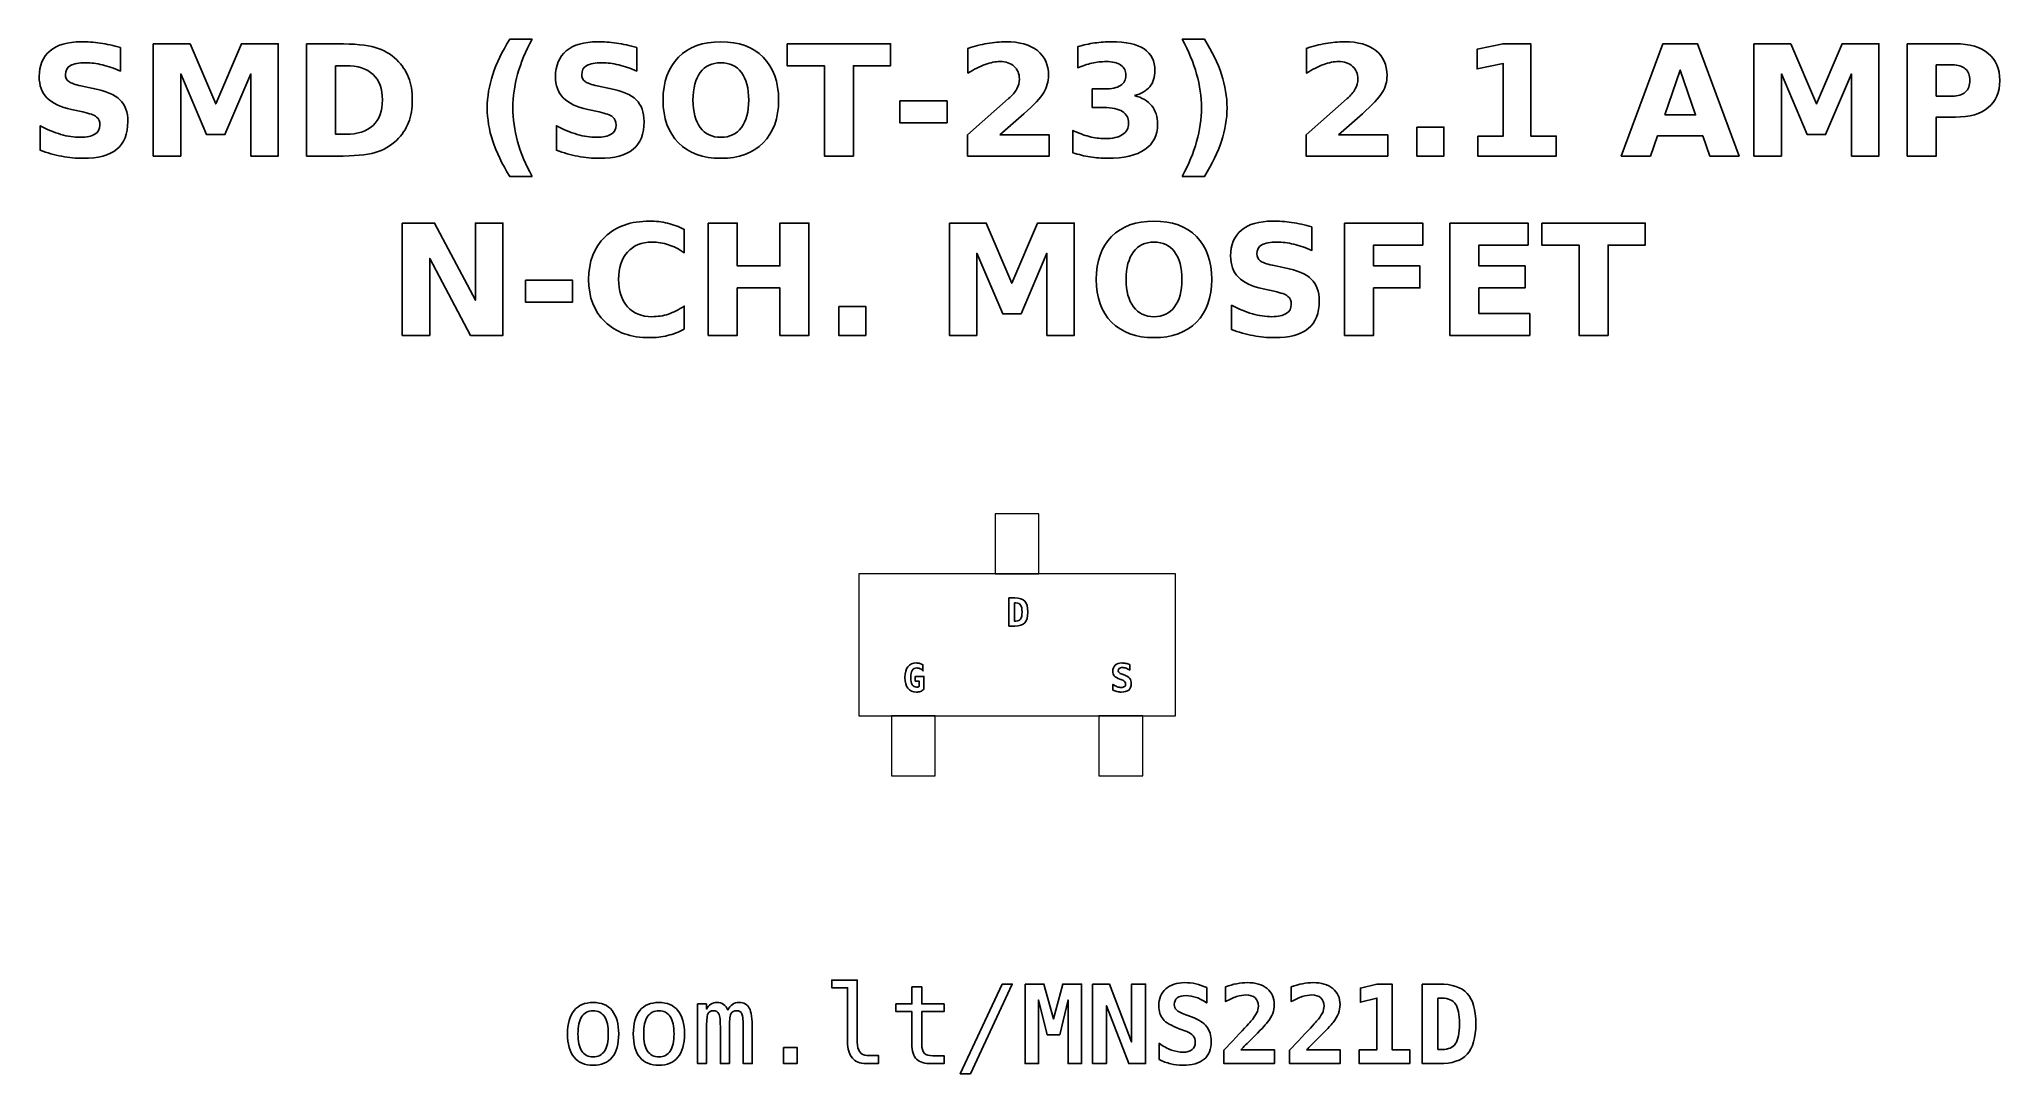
# Model space of a CAD drawing. Header units: centimetres. Extents: x -11.4 to -9.6, y -15.24 to -14.3.
import ezdxf

# ---------------------------------------------------------------- set-up
doc = ezdxf.new("R2010")
doc.units = ezdxf.units.CM
doc.header["$MEASUREMENT"] = 0
doc.layers.add('Layer 1', color=7, linetype='Continuous')

msp = doc.modelspace()

# ---------------------------------------------------------------- linework, layer by layer
at = {"layer": 'Layer 1', "color": 7, "lineweight": 9}
for points in [[(-10.52, -14.785), (-10.48, -14.785), (-10.48, -14.73), (-10.52, -14.73), (-10.52, -14.785)], [(-10.645, -14.915), (-10.355, -14.915), (-10.355, -14.785), (-10.645, -14.785), (-10.645, -14.915)], [(-10.615, -14.97), (-10.575, -14.97), (-10.575, -14.915), (-10.615, -14.915), (-10.615, -14.97)], [(-10.425, -14.97), (-10.385, -14.97), (-10.385, -14.915), (-10.425, -14.915), (-10.425, -14.97)]]:
    msp.add_lwpolyline(points, close=True, dxfattribs=at)
at = {"layer": 'Layer 1', "color": 250}
for points, knots in [([(-11.32113, -14.30285), (-11.32113, -14.30285), (-11.32113, -14.3246), (-11.32113, -14.3246), (-11.32113, -14.3246), (-11.32678, -14.32208), (-11.3323, -14.32018), (-11.33766, -14.31889), (-11.33766, -14.31889), (-11.34305, -14.31759), (-11.34813, -14.31696), (-11.3529, -14.31696), (-11.3529, -14.31696), (-11.35923, -14.31696), (-11.36393, -14.31783), (-11.36697, -14.31957), (-11.36697, -14.31957), (-11.37, -14.32133), (-11.37151, -14.32404), (-11.37151, -14.32771), (-11.37151, -14.32771), (-11.37151, -14.33046), (-11.3705, -14.33262), (-11.36845, -14.33415), (-11.36845, -14.33415), (-11.3664, -14.33568), (-11.36269, -14.33702), (-11.3573, -14.33812), (-11.3573, -14.33812), (-11.3573, -14.33812), (-11.34601, -14.34038), (-11.34601, -14.34038), (-11.34601, -14.34038), (-11.33456, -14.34269), (-11.32645, -14.34617), (-11.32163, -14.35087), (-11.32163, -14.35087), (-11.3168, -14.35555), (-11.31438, -14.36221), (-11.31438, -14.37084), (-11.31438, -14.37084), (-11.31438, -14.3822), (-11.31774, -14.39064), (-11.32447, -14.39617), (-11.32447, -14.39617), (-11.3312, -14.40169), (-11.34147, -14.40447), (-11.3553, -14.40447), (-11.3553, -14.40447), (-11.36184, -14.40447), (-11.36838, -14.40386), (-11.37494, -14.40261), (-11.37494, -14.40261), (-11.3815, -14.40136), (-11.38809, -14.39953), (-11.39465, -14.39711), (-11.39465, -14.39711), (-11.39465, -14.39711), (-11.39465, -14.37472), (-11.39465, -14.37472), (-11.39465, -14.37472), (-11.38809, -14.3782), (-11.38174, -14.38083), (-11.3756, -14.3826), (-11.3756, -14.3826), (-11.36946, -14.38436), (-11.36356, -14.38525), (-11.35787, -14.38525), (-11.35787, -14.38525), (-11.35208, -14.38525), (-11.34764, -14.38429), (-11.34456, -14.38236), (-11.34456, -14.38236), (-11.34147, -14.38043), (-11.33995, -14.37768), (-11.33995, -14.37408), (-11.33995, -14.37408), (-11.33995, -14.37088), (-11.34098, -14.36839), (-11.34307, -14.36665), (-11.34307, -14.36665), (-11.34517, -14.36491), (-11.34933, -14.36334), (-11.35559, -14.36197), (-11.35559, -14.36197), (-11.35559, -14.36197), (-11.36586, -14.35969), (-11.36586, -14.35969), (-11.36586, -14.35969), (-11.37614, -14.35748), (-11.38367, -14.35398), (-11.38842, -14.34915), (-11.38842, -14.34915), (-11.39317, -14.34433), (-11.39554, -14.33782), (-11.39554, -14.32966), (-11.39554, -14.32966), (-11.39554, -14.3194), (-11.39223, -14.31152), (-11.38562, -14.30602), (-11.38562, -14.30602), (-11.37901, -14.30049), (-11.36951, -14.29774), (-11.35709, -14.29774), (-11.35709, -14.29774), (-11.35145, -14.29774), (-11.34564, -14.29817), (-11.33966, -14.29901), (-11.33966, -14.29901), (-11.33369, -14.29986), (-11.32751, -14.30113), (-11.32113, -14.30285)], [0, 0, 0, 0, 0.0357143, 0.0357143, 0.0357143, 0.0357143, 0.0714286, 0.0714286, 0.0714286, 0.0714286, 0.1071429, 0.1071429, 0.1071429, 0.1071429, 0.1428571, 0.1428571, 0.1428571, 0.1428571, 0.1785714, 0.1785714, 0.1785714, 0.1785714, 0.2142857, 0.2142857, 0.2142857, 0.2142857, 0.25, 0.25, 0.25, 0.25, 0.2857143, 0.2857143, 0.2857143, 0.2857143, 0.3214286, 0.3214286, 0.3214286, 0.3214286, 0.3571429, 0.3571429, 0.3571429, 0.3571429, 0.3928571, 0.3928571, 0.3928571, 0.3928571, 0.4285714, 0.4285714, 0.4285714, 0.4285714, 0.4642857, 0.4642857, 0.4642857, 0.4642857, 0.5, 0.5, 0.5, 0.5, 0.5357143, 0.5357143, 0.5357143, 0.5357143, 0.5714286, 0.5714286, 0.5714286, 0.5714286, 0.6071429, 0.6071429, 0.6071429, 0.6071429, 0.6428571, 0.6428571, 0.6428571, 0.6428571, 0.6785714, 0.6785714, 0.6785714, 0.6785714, 0.7142857, 0.7142857, 0.7142857, 0.7142857, 0.75, 0.75, 0.75, 0.75, 0.7857143, 0.7857143, 0.7857143, 0.7857143, 0.8214286, 0.8214286, 0.8214286, 0.8214286, 0.8571429, 0.8571429, 0.8571429, 0.8571429, 0.8928571, 0.8928571, 0.8928571, 0.8928571, 0.9285714, 0.9285714, 0.9285714, 0.9285714, 0.9642857, 0.9642857, 0.9642857, 0.9642857, 1, 1, 1, 1]), ([(-11.2911, -14.2996), (-11.2911, -14.2996), (-11.25735, -14.2996), (-11.25735, -14.2996), (-11.25735, -14.2996), (-11.25735, -14.2996), (-11.2339, -14.35466), (-11.2339, -14.35466), (-11.2339, -14.35466), (-11.2339, -14.35466), (-11.21034, -14.2996), (-11.21034, -14.2996), (-11.21034, -14.2996), (-11.21034, -14.2996), (-11.17666, -14.2996), (-11.17666, -14.2996), (-11.17666, -14.2996), (-11.17666, -14.2996), (-11.17666, -14.40247), (-11.17666, -14.40247), (-11.17666, -14.40247), (-11.17666, -14.40247), (-11.20173, -14.40247), (-11.20173, -14.40247), (-11.20173, -14.40247), (-11.20173, -14.40247), (-11.20173, -14.32723), (-11.20173, -14.32723), (-11.20173, -14.32723), (-11.20173, -14.32723), (-11.22544, -14.38269), (-11.22544, -14.38269), (-11.22544, -14.38269), (-11.22544, -14.38269), (-11.24225, -14.38269), (-11.24225, -14.38269), (-11.24225, -14.38269), (-11.24225, -14.38269), (-11.26596, -14.32723), (-11.26596, -14.32723), (-11.26596, -14.32723), (-11.26596, -14.32723), (-11.26596, -14.40247), (-11.26596, -14.40247), (-11.26596, -14.40247), (-11.26596, -14.40247), (-11.2911, -14.40247), (-11.2911, -14.40247), (-11.2911, -14.40247), (-11.2911, -14.40247), (-11.2911, -14.2996), (-11.2911, -14.2996)], [0, 0, 0, 0, 0.0769231, 0.0769231, 0.0769231, 0.0769231, 0.1538462, 0.1538462, 0.1538462, 0.1538462, 0.2307692, 0.2307692, 0.2307692, 0.2307692, 0.3076923, 0.3076923, 0.3076923, 0.3076923, 0.3846154, 0.3846154, 0.3846154, 0.3846154, 0.4615385, 0.4615385, 0.4615385, 0.4615385, 0.5384615, 0.5384615, 0.5384615, 0.5384615, 0.6153846, 0.6153846, 0.6153846, 0.6153846, 0.6923077, 0.6923077, 0.6923077, 0.6923077, 0.7692308, 0.7692308, 0.7692308, 0.7692308, 0.8461538, 0.8461538, 0.8461538, 0.8461538, 0.9230769, 0.9230769, 0.9230769, 0.9230769, 1, 1, 1, 1]), ([(-11.15067, -14.2996), (-11.15067, -14.2996), (-11.12268, -14.2996), (-11.12268, -14.2996), (-11.12268, -14.2996), (-11.10707, -14.2996), (-11.09545, -14.30071), (-11.08781, -14.30294), (-11.08781, -14.30294), (-11.08016, -14.30517), (-11.0736, -14.30894), (-11.06812, -14.31428), (-11.06812, -14.31428), (-11.0633, -14.31891), (-11.05973, -14.32427), (-11.05737, -14.33034), (-11.05737, -14.33034), (-11.05505, -14.33638), (-11.05387, -14.34325), (-11.05387, -14.35094), (-11.05387, -14.35094), (-11.05387, -14.3587), (-11.05505, -14.36562), (-11.05737, -14.37171), (-11.05737, -14.37171), (-11.05973, -14.3778), (-11.0633, -14.38316), (-11.06812, -14.38779), (-11.06812, -14.38779), (-11.07365, -14.39313), (-11.08026, -14.3969), (-11.08797, -14.39913), (-11.08797, -14.39913), (-11.09569, -14.40136), (-11.10726, -14.40247), (-11.12268, -14.40247), (-11.12268, -14.40247), (-11.12268, -14.40247), (-11.15067, -14.40247), (-11.15067, -14.40247), (-11.15067, -14.40247), (-11.15067, -14.40247), (-11.15067, -14.2996), (-11.15067, -14.2996)], [0, 0, 0, 0, 0.0909091, 0.0909091, 0.0909091, 0.0909091, 0.1818182, 0.1818182, 0.1818182, 0.1818182, 0.2727273, 0.2727273, 0.2727273, 0.2727273, 0.3636364, 0.3636364, 0.3636364, 0.3636364, 0.4545455, 0.4545455, 0.4545455, 0.4545455, 0.5454545, 0.5454545, 0.5454545, 0.5454545, 0.6363636, 0.6363636, 0.6363636, 0.6363636, 0.7272727, 0.7272727, 0.7272727, 0.7272727, 0.8181818, 0.8181818, 0.8181818, 0.8181818, 0.9090909, 0.9090909, 0.9090909, 0.9090909, 1, 1, 1, 1]), ([(-10.94418, -14.42107), (-10.94418, -14.42107), (-10.96464, -14.42107), (-10.96464, -14.42107), (-10.96464, -14.42107), (-10.97167, -14.40974), (-10.97687, -14.39894), (-10.98021, -14.38871), (-10.98021, -14.38871), (-10.98357, -14.3785), (-10.98524, -14.36837), (-10.98524, -14.3583), (-10.98524, -14.3583), (-10.98524, -14.34824), (-10.98355, -14.33805), (-10.98019, -14.32775), (-10.98019, -14.32775), (-10.9768, -14.31743), (-10.97163, -14.30666), (-10.96464, -14.29539), (-10.96464, -14.29539), (-10.96464, -14.29539), (-10.94418, -14.29539), (-10.94418, -14.29539), (-10.94418, -14.29539), (-10.95006, -14.30628), (-10.95446, -14.31693), (-10.9574, -14.32733), (-10.9574, -14.32733), (-10.96034, -14.33772), (-10.96182, -14.348), (-10.96182, -14.35816), (-10.96182, -14.35816), (-10.96182, -14.36832), (-10.96036, -14.3786), (-10.95745, -14.38904), (-10.95745, -14.38904), (-10.95453, -14.39946), (-10.95011, -14.41014), (-10.94418, -14.42107)], [0, 0, 0, 0, 0.1, 0.1, 0.1, 0.1, 0.2, 0.2, 0.2, 0.2, 0.3, 0.3, 0.3, 0.3, 0.4, 0.4, 0.4, 0.4, 0.5, 0.5, 0.5, 0.5, 0.6, 0.6, 0.6, 0.6, 0.7, 0.7, 0.7, 0.7, 0.8, 0.8, 0.8, 0.8, 0.9, 0.9, 0.9, 0.9, 1, 1, 1, 1]), ([(-10.84834, -14.30285), (-10.84834, -14.30285), (-10.84834, -14.3246), (-10.84834, -14.3246), (-10.84834, -14.3246), (-10.85399, -14.32208), (-10.85951, -14.32018), (-10.86487, -14.31889), (-10.86487, -14.31889), (-10.87026, -14.31759), (-10.87534, -14.31696), (-10.88011, -14.31696), (-10.88011, -14.31696), (-10.88644, -14.31696), (-10.89114, -14.31783), (-10.89418, -14.31957), (-10.89418, -14.31957), (-10.89721, -14.32133), (-10.89872, -14.32404), (-10.89872, -14.32771), (-10.89872, -14.32771), (-10.89872, -14.33046), (-10.89771, -14.33262), (-10.89566, -14.33415), (-10.89566, -14.33415), (-10.89361, -14.33568), (-10.8899, -14.33702), (-10.88451, -14.33812), (-10.88451, -14.33812), (-10.88451, -14.33812), (-10.87322, -14.34038), (-10.87322, -14.34038), (-10.87322, -14.34038), (-10.86177, -14.34269), (-10.85366, -14.34617), (-10.84884, -14.35087), (-10.84884, -14.35087), (-10.84401, -14.35555), (-10.84159, -14.36221), (-10.84159, -14.37084), (-10.84159, -14.37084), (-10.84159, -14.3822), (-10.84495, -14.39064), (-10.85168, -14.39617), (-10.85168, -14.39617), (-10.85841, -14.40169), (-10.86868, -14.40447), (-10.88251, -14.40447), (-10.88251, -14.40447), (-10.88905, -14.40447), (-10.89559, -14.40386), (-10.90215, -14.40261), (-10.90215, -14.40261), (-10.90871, -14.40136), (-10.9153, -14.39953), (-10.92186, -14.39711), (-10.92186, -14.39711), (-10.92186, -14.39711), (-10.92186, -14.37472), (-10.92186, -14.37472), (-10.92186, -14.37472), (-10.9153, -14.3782), (-10.90895, -14.38083), (-10.90281, -14.3826), (-10.90281, -14.3826), (-10.89667, -14.38436), (-10.89077, -14.38525), (-10.88508, -14.38525), (-10.88508, -14.38525), (-10.87929, -14.38525), (-10.87485, -14.38429), (-10.87177, -14.38236), (-10.87177, -14.38236), (-10.86868, -14.38043), (-10.86716, -14.37768), (-10.86716, -14.37408), (-10.86716, -14.37408), (-10.86716, -14.37088), (-10.86819, -14.36839), (-10.87028, -14.36665), (-10.87028, -14.36665), (-10.87238, -14.36491), (-10.87654, -14.36334), (-10.8828, -14.36197), (-10.8828, -14.36197), (-10.8828, -14.36197), (-10.89307, -14.35969), (-10.89307, -14.35969), (-10.89307, -14.35969), (-10.90335, -14.35748), (-10.91088, -14.35398), (-10.91563, -14.34915), (-10.91563, -14.34915), (-10.92038, -14.34433), (-10.92275, -14.33782), (-10.92275, -14.32966), (-10.92275, -14.32966), (-10.92275, -14.3194), (-10.91944, -14.31152), (-10.91283, -14.30602), (-10.91283, -14.30602), (-10.90622, -14.30049), (-10.89672, -14.29774), (-10.8843, -14.29774), (-10.8843, -14.29774), (-10.87866, -14.29774), (-10.87285, -14.29817), (-10.86687, -14.29901), (-10.86687, -14.29901), (-10.8609, -14.29986), (-10.85472, -14.30113), (-10.84834, -14.30285)], [0, 0, 0, 0, 0.0357143, 0.0357143, 0.0357143, 0.0357143, 0.0714286, 0.0714286, 0.0714286, 0.0714286, 0.1071429, 0.1071429, 0.1071429, 0.1071429, 0.1428571, 0.1428571, 0.1428571, 0.1428571, 0.1785714, 0.1785714, 0.1785714, 0.1785714, 0.2142857, 0.2142857, 0.2142857, 0.2142857, 0.25, 0.25, 0.25, 0.25, 0.2857143, 0.2857143, 0.2857143, 0.2857143, 0.3214286, 0.3214286, 0.3214286, 0.3214286, 0.3571429, 0.3571429, 0.3571429, 0.3571429, 0.3928571, 0.3928571, 0.3928571, 0.3928571, 0.4285714, 0.4285714, 0.4285714, 0.4285714, 0.4642857, 0.4642857, 0.4642857, 0.4642857, 0.5, 0.5, 0.5, 0.5, 0.5357143, 0.5357143, 0.5357143, 0.5357143, 0.5714286, 0.5714286, 0.5714286, 0.5714286, 0.6071429, 0.6071429, 0.6071429, 0.6071429, 0.6428571, 0.6428571, 0.6428571, 0.6428571, 0.6785714, 0.6785714, 0.6785714, 0.6785714, 0.7142857, 0.7142857, 0.7142857, 0.7142857, 0.75, 0.75, 0.75, 0.75, 0.7857143, 0.7857143, 0.7857143, 0.7857143, 0.8214286, 0.8214286, 0.8214286, 0.8214286, 0.8571429, 0.8571429, 0.8571429, 0.8571429, 0.8928571, 0.8928571, 0.8928571, 0.8928571, 0.9285714, 0.9285714, 0.9285714, 0.9285714, 0.9642857, 0.9642857, 0.9642857, 0.9642857, 1, 1, 1, 1]), ([(-10.77132, -14.29774), (-10.75479, -14.29774), (-10.74183, -14.30247), (-10.73247, -14.31195), (-10.73247, -14.31195), (-10.72309, -14.3214), (-10.71841, -14.33445), (-10.71841, -14.35113), (-10.71841, -14.35113), (-10.71841, -14.36776), (-10.72309, -14.38081), (-10.73247, -14.39026), (-10.73247, -14.39026), (-10.74183, -14.39974), (-10.75479, -14.40447), (-10.77132, -14.40447), (-10.77132, -14.40447), (-10.78781, -14.40447), (-10.80074, -14.39974), (-10.81015, -14.39026), (-10.81015, -14.39026), (-10.81953, -14.38081), (-10.82424, -14.36776), (-10.82424, -14.35113), (-10.82424, -14.35113), (-10.82424, -14.33445), (-10.81953, -14.3214), (-10.81015, -14.31195), (-10.81015, -14.31195), (-10.80074, -14.30247), (-10.78781, -14.29774), (-10.77132, -14.29774)], [0, 0, 0, 0, 0.125, 0.125, 0.125, 0.125, 0.25, 0.25, 0.25, 0.25, 0.375, 0.375, 0.375, 0.375, 0.5, 0.5, 0.5, 0.5, 0.625, 0.625, 0.625, 0.625, 0.75, 0.75, 0.75, 0.75, 0.875, 0.875, 0.875, 0.875, 1, 1, 1, 1]), ([(-10.71062, -14.2996), (-10.71062, -14.2996), (-10.61582, -14.2996), (-10.61582, -14.2996), (-10.61582, -14.2996), (-10.61582, -14.2996), (-10.61582, -14.31966), (-10.61582, -14.31966), (-10.61582, -14.31966), (-10.61582, -14.31966), (-10.64992, -14.31966), (-10.64992, -14.31966), (-10.64992, -14.31966), (-10.64992, -14.31966), (-10.64992, -14.40247), (-10.64992, -14.40247), (-10.64992, -14.40247), (-10.64992, -14.40247), (-10.67645, -14.40247), (-10.67645, -14.40247), (-10.67645, -14.40247), (-10.67645, -14.40247), (-10.67645, -14.31966), (-10.67645, -14.31966), (-10.67645, -14.31966), (-10.67645, -14.31966), (-10.71062, -14.31966), (-10.71062, -14.31966), (-10.71062, -14.31966), (-10.71062, -14.31966), (-10.71062, -14.2996), (-10.71062, -14.2996)], [0, 0, 0, 0, 0.125, 0.125, 0.125, 0.125, 0.25, 0.25, 0.25, 0.25, 0.375, 0.375, 0.375, 0.375, 0.5, 0.5, 0.5, 0.5, 0.625, 0.625, 0.625, 0.625, 0.75, 0.75, 0.75, 0.75, 0.875, 0.875, 0.875, 0.875, 1, 1, 1, 1]), ([(-10.51582, -14.38297), (-10.51582, -14.38297), (-10.47054, -14.38297), (-10.47054, -14.38297), (-10.47054, -14.38297), (-10.47054, -14.38297), (-10.47054, -14.40247), (-10.47054, -14.40247), (-10.47054, -14.40247), (-10.47054, -14.40247), (-10.54531, -14.40247), (-10.54531, -14.40247), (-10.54531, -14.40247), (-10.54531, -14.40247), (-10.54531, -14.38297), (-10.54531, -14.38297), (-10.54531, -14.38297), (-10.54531, -14.38297), (-10.50775, -14.34984), (-10.50775, -14.34984), (-10.50775, -14.34984), (-10.50439, -14.3468), (-10.50192, -14.34384), (-10.50032, -14.34095), (-10.50032, -14.34095), (-10.4987, -14.33805), (-10.4979, -14.33504), (-10.4979, -14.33191), (-10.4979, -14.33191), (-10.4979, -14.32709), (-10.49952, -14.32321), (-10.50276, -14.32027), (-10.50276, -14.32027), (-10.50599, -14.31733), (-10.51029, -14.31588), (-10.51568, -14.31588), (-10.51568, -14.31588), (-10.51981, -14.31588), (-10.52433, -14.31677), (-10.52925, -14.31853), (-10.52925, -14.31853), (-10.53416, -14.3203), (-10.53943, -14.32293), (-10.54503, -14.32641), (-10.54503, -14.32641), (-10.54503, -14.32641), (-10.54503, -14.30381), (-10.54503, -14.30381), (-10.54503, -14.30381), (-10.53905, -14.30184), (-10.53315, -14.30033), (-10.52732, -14.2993), (-10.52732, -14.2993), (-10.52148, -14.29826), (-10.51577, -14.29774), (-10.51015, -14.29774), (-10.51015, -14.29774), (-10.49785, -14.29774), (-10.48828, -14.30045), (-10.48146, -14.30588), (-10.48146, -14.30588), (-10.47464, -14.31129), (-10.47123, -14.31884), (-10.47123, -14.32855), (-10.47123, -14.32855), (-10.47123, -14.33415), (-10.47268, -14.33937), (-10.47558, -14.34422), (-10.47558, -14.34422), (-10.47847, -14.34906), (-10.48456, -14.35555), (-10.49383, -14.36369), (-10.49383, -14.36369), (-10.49383, -14.36369), (-10.51582, -14.38297), (-10.51582, -14.38297)], [0, 0, 0, 0, 0.0526316, 0.0526316, 0.0526316, 0.0526316, 0.1052632, 0.1052632, 0.1052632, 0.1052632, 0.1578947, 0.1578947, 0.1578947, 0.1578947, 0.2105263, 0.2105263, 0.2105263, 0.2105263, 0.2631579, 0.2631579, 0.2631579, 0.2631579, 0.3157895, 0.3157895, 0.3157895, 0.3157895, 0.3684211, 0.3684211, 0.3684211, 0.3684211, 0.4210526, 0.4210526, 0.4210526, 0.4210526, 0.4736842, 0.4736842, 0.4736842, 0.4736842, 0.5263158, 0.5263158, 0.5263158, 0.5263158, 0.5789474, 0.5789474, 0.5789474, 0.5789474, 0.6315789, 0.6315789, 0.6315789, 0.6315789, 0.6842105, 0.6842105, 0.6842105, 0.6842105, 0.7368421, 0.7368421, 0.7368421, 0.7368421, 0.7894737, 0.7894737, 0.7894737, 0.7894737, 0.8421053, 0.8421053, 0.8421053, 0.8421053, 0.8947368, 0.8947368, 0.8947368, 0.8947368, 0.9473684, 0.9473684, 0.9473684, 0.9473684, 1, 1, 1, 1]), ([(-10.39256, -14.34699), (-10.38564, -14.34878), (-10.38035, -14.35191), (-10.37675, -14.35633), (-10.37675, -14.35633), (-10.37315, -14.36077), (-10.37134, -14.36639), (-10.37134, -14.37324), (-10.37134, -14.37324), (-10.37134, -14.38344), (-10.37525, -14.3912), (-10.38305, -14.39652), (-10.38305, -14.39652), (-10.39086, -14.40181), (-10.40225, -14.40447), (-10.41723, -14.40447), (-10.41723, -14.40447), (-10.42252, -14.40447), (-10.42781, -14.40405), (-10.43313, -14.4032), (-10.43313, -14.4032), (-10.43842, -14.40235), (-10.44366, -14.40106), (-10.44886, -14.39937), (-10.44886, -14.39937), (-10.44886, -14.39937), (-10.44886, -14.3789), (-10.44886, -14.3789), (-10.44886, -14.3789), (-10.4439, -14.38137), (-10.43898, -14.38326), (-10.43409, -14.38453), (-10.43409, -14.38453), (-10.4292, -14.38577), (-10.42438, -14.38641), (-10.41965, -14.38641), (-10.41965, -14.38641), (-10.41262, -14.38641), (-10.40723, -14.38518), (-10.40349, -14.38276), (-10.40349, -14.38276), (-10.39975, -14.38032), (-10.39787, -14.37684), (-10.39787, -14.37227), (-10.39787, -14.37227), (-10.39787, -14.36759), (-10.3998, -14.36404), (-10.40363, -14.36164), (-10.40363, -14.36164), (-10.40747, -14.35922), (-10.41313, -14.35802), (-10.42061, -14.35802), (-10.42061, -14.35802), (-10.42061, -14.35802), (-10.43122, -14.35802), (-10.43122, -14.35802), (-10.43122, -14.35802), (-10.43122, -14.35802), (-10.43122, -14.34092), (-10.43122, -14.34092), (-10.43122, -14.34092), (-10.43122, -14.34092), (-10.42007, -14.34092), (-10.42007, -14.34092), (-10.42007, -14.34092), (-10.41339, -14.34092), (-10.40845, -14.33989), (-10.40519, -14.33779), (-10.40519, -14.33779), (-10.40192, -14.3357), (-10.40029, -14.33253), (-10.40029, -14.32827), (-10.40029, -14.32827), (-10.40029, -14.32432), (-10.40187, -14.32126), (-10.40504, -14.31912), (-10.40504, -14.31912), (-10.40822, -14.31696), (-10.41269, -14.31588), (-10.41847, -14.31588), (-10.41847, -14.31588), (-10.42275, -14.31588), (-10.42706, -14.31635), (-10.43143, -14.31731), (-10.43143, -14.31731), (-10.43578, -14.31827), (-10.44011, -14.31971), (-10.44444, -14.32159), (-10.44444, -14.32159), (-10.44444, -14.32159), (-10.44444, -14.30216), (-10.44444, -14.30216), (-10.44444, -14.30216), (-10.43919, -14.30068), (-10.43402, -14.29958), (-10.42887, -14.29885), (-10.42887, -14.29885), (-10.42372, -14.29812), (-10.41869, -14.29774), (-10.41372, -14.29774), (-10.41372, -14.29774), (-10.40036, -14.29774), (-10.39035, -14.29993), (-10.38371, -14.30433), (-10.38371, -14.30433), (-10.37708, -14.3087), (-10.37377, -14.31531), (-10.37377, -14.32413), (-10.37377, -14.32413), (-10.37377, -14.33013), (-10.37534, -14.33507), (-10.37852, -14.3389), (-10.37852, -14.3389), (-10.38169, -14.34273), (-10.38637, -14.34544), (-10.39256, -14.34699)], [0, 0, 0, 0, 0.0344828, 0.0344828, 0.0344828, 0.0344828, 0.0689655, 0.0689655, 0.0689655, 0.0689655, 0.1034483, 0.1034483, 0.1034483, 0.1034483, 0.137931, 0.137931, 0.137931, 0.137931, 0.1724138, 0.1724138, 0.1724138, 0.1724138, 0.2068966, 0.2068966, 0.2068966, 0.2068966, 0.2413793, 0.2413793, 0.2413793, 0.2413793, 0.2758621, 0.2758621, 0.2758621, 0.2758621, 0.3103448, 0.3103448, 0.3103448, 0.3103448, 0.3448276, 0.3448276, 0.3448276, 0.3448276, 0.3793103, 0.3793103, 0.3793103, 0.3793103, 0.4137931, 0.4137931, 0.4137931, 0.4137931, 0.4482759, 0.4482759, 0.4482759, 0.4482759, 0.4827586, 0.4827586, 0.4827586, 0.4827586, 0.5172414, 0.5172414, 0.5172414, 0.5172414, 0.5517241, 0.5517241, 0.5517241, 0.5517241, 0.5862069, 0.5862069, 0.5862069, 0.5862069, 0.6206897, 0.6206897, 0.6206897, 0.6206897, 0.6551724, 0.6551724, 0.6551724, 0.6551724, 0.6896552, 0.6896552, 0.6896552, 0.6896552, 0.7241379, 0.7241379, 0.7241379, 0.7241379, 0.7586207, 0.7586207, 0.7586207, 0.7586207, 0.7931034, 0.7931034, 0.7931034, 0.7931034, 0.8275862, 0.8275862, 0.8275862, 0.8275862, 0.862069, 0.862069, 0.862069, 0.862069, 0.8965517, 0.8965517, 0.8965517, 0.8965517, 0.9310345, 0.9310345, 0.9310345, 0.9310345, 0.9655172, 0.9655172, 0.9655172, 0.9655172, 1, 1, 1, 1]), ([(-10.34881, -14.42107), (-10.34293, -14.41014), (-10.33851, -14.39946), (-10.33557, -14.38904), (-10.33557, -14.38904), (-10.33263, -14.3786), (-10.33117, -14.36832), (-10.33117, -14.35816), (-10.33117, -14.35816), (-10.33117, -14.348), (-10.33263, -14.33772), (-10.33557, -14.32733), (-10.33557, -14.32733), (-10.33851, -14.31693), (-10.34293, -14.30628), (-10.34881, -14.29539), (-10.34881, -14.29539), (-10.34881, -14.29539), (-10.32835, -14.29539), (-10.32835, -14.29539), (-10.32835, -14.29539), (-10.32137, -14.30666), (-10.31619, -14.31743), (-10.3128, -14.32775), (-10.3128, -14.32775), (-10.30944, -14.33805), (-10.30775, -14.34824), (-10.30775, -14.3583), (-10.30775, -14.3583), (-10.30775, -14.36837), (-10.30942, -14.3785), (-10.31278, -14.38871), (-10.31278, -14.38871), (-10.31612, -14.39894), (-10.32132, -14.40974), (-10.32835, -14.42107), (-10.32835, -14.42107), (-10.32835, -14.42107), (-10.34881, -14.42107), (-10.34881, -14.42107)], [0, 0, 0, 0, 0.1, 0.1, 0.1, 0.1, 0.2, 0.2, 0.2, 0.2, 0.3, 0.3, 0.3, 0.3, 0.4, 0.4, 0.4, 0.4, 0.5, 0.5, 0.5, 0.5, 0.6, 0.6, 0.6, 0.6, 0.7, 0.7, 0.7, 0.7, 0.8, 0.8, 0.8, 0.8, 0.9, 0.9, 0.9, 0.9, 1, 1, 1, 1]), ([(-10.20582, -14.38297), (-10.20582, -14.38297), (-10.16054, -14.38297), (-10.16054, -14.38297), (-10.16054, -14.38297), (-10.16054, -14.38297), (-10.16054, -14.40247), (-10.16054, -14.40247), (-10.16054, -14.40247), (-10.16054, -14.40247), (-10.23531, -14.40247), (-10.23531, -14.40247), (-10.23531, -14.40247), (-10.23531, -14.40247), (-10.23531, -14.38297), (-10.23531, -14.38297), (-10.23531, -14.38297), (-10.23531, -14.38297), (-10.19775, -14.34984), (-10.19775, -14.34984), (-10.19775, -14.34984), (-10.19439, -14.3468), (-10.19192, -14.34384), (-10.19032, -14.34095), (-10.19032, -14.34095), (-10.1887, -14.33805), (-10.1879, -14.33504), (-10.1879, -14.33191), (-10.1879, -14.33191), (-10.1879, -14.32709), (-10.18952, -14.32321), (-10.19276, -14.32027), (-10.19276, -14.32027), (-10.19599, -14.31733), (-10.20029, -14.31588), (-10.20568, -14.31588), (-10.20568, -14.31588), (-10.20981, -14.31588), (-10.21433, -14.31677), (-10.21925, -14.31853), (-10.21925, -14.31853), (-10.22416, -14.3203), (-10.22943, -14.32293), (-10.23503, -14.32641), (-10.23503, -14.32641), (-10.23503, -14.32641), (-10.23503, -14.30381), (-10.23503, -14.30381), (-10.23503, -14.30381), (-10.22905, -14.30184), (-10.22315, -14.30033), (-10.21732, -14.2993), (-10.21732, -14.2993), (-10.21148, -14.29826), (-10.20577, -14.29774), (-10.20015, -14.29774), (-10.20015, -14.29774), (-10.18785, -14.29774), (-10.17828, -14.30045), (-10.17146, -14.30588), (-10.17146, -14.30588), (-10.16464, -14.31129), (-10.16123, -14.31884), (-10.16123, -14.32855), (-10.16123, -14.32855), (-10.16123, -14.33415), (-10.16268, -14.33937), (-10.16558, -14.34422), (-10.16558, -14.34422), (-10.16847, -14.34906), (-10.17456, -14.35555), (-10.18383, -14.36369), (-10.18383, -14.36369), (-10.18383, -14.36369), (-10.20582, -14.38297), (-10.20582, -14.38297)], [0, 0, 0, 0, 0.0526316, 0.0526316, 0.0526316, 0.0526316, 0.1052632, 0.1052632, 0.1052632, 0.1052632, 0.1578947, 0.1578947, 0.1578947, 0.1578947, 0.2105263, 0.2105263, 0.2105263, 0.2105263, 0.2631579, 0.2631579, 0.2631579, 0.2631579, 0.3157895, 0.3157895, 0.3157895, 0.3157895, 0.3684211, 0.3684211, 0.3684211, 0.3684211, 0.4210526, 0.4210526, 0.4210526, 0.4210526, 0.4736842, 0.4736842, 0.4736842, 0.4736842, 0.5263158, 0.5263158, 0.5263158, 0.5263158, 0.5789474, 0.5789474, 0.5789474, 0.5789474, 0.6315789, 0.6315789, 0.6315789, 0.6315789, 0.6842105, 0.6842105, 0.6842105, 0.6842105, 0.7368421, 0.7368421, 0.7368421, 0.7368421, 0.7894737, 0.7894737, 0.7894737, 0.7894737, 0.8421053, 0.8421053, 0.8421053, 0.8421053, 0.8947368, 0.8947368, 0.8947368, 0.8947368, 0.9473684, 0.9473684, 0.9473684, 0.9473684, 1, 1, 1, 1]), ([(-10.07816, -14.38415), (-10.07816, -14.38415), (-10.05473, -14.38415), (-10.05473, -14.38415), (-10.05473, -14.38415), (-10.05473, -14.38415), (-10.05473, -14.31766), (-10.05473, -14.31766), (-10.05473, -14.31766), (-10.05473, -14.31766), (-10.07877, -14.32263), (-10.07877, -14.32263), (-10.07877, -14.32263), (-10.07877, -14.32263), (-10.07877, -14.30456), (-10.07877, -14.30456), (-10.07877, -14.30456), (-10.07877, -14.30456), (-10.05487, -14.2996), (-10.05487, -14.2996), (-10.05487, -14.2996), (-10.05487, -14.2996), (-10.02966, -14.2996), (-10.02966, -14.2996), (-10.02966, -14.2996), (-10.02966, -14.2996), (-10.02966, -14.38415), (-10.02966, -14.38415), (-10.02966, -14.38415), (-10.02966, -14.38415), (-10.00624, -14.38415), (-10.00624, -14.38415), (-10.00624, -14.38415), (-10.00624, -14.38415), (-10.00624, -14.40247), (-10.00624, -14.40247), (-10.00624, -14.40247), (-10.00624, -14.40247), (-10.07816, -14.40247), (-10.07816, -14.40247), (-10.07816, -14.40247), (-10.07816, -14.40247), (-10.07816, -14.38415), (-10.07816, -14.38415)], [0, 0, 0, 0, 0.0909091, 0.0909091, 0.0909091, 0.0909091, 0.1818182, 0.1818182, 0.1818182, 0.1818182, 0.2727273, 0.2727273, 0.2727273, 0.2727273, 0.3636364, 0.3636364, 0.3636364, 0.3636364, 0.4545455, 0.4545455, 0.4545455, 0.4545455, 0.5454545, 0.5454545, 0.5454545, 0.5454545, 0.6363636, 0.6363636, 0.6363636, 0.6363636, 0.7272727, 0.7272727, 0.7272727, 0.7272727, 0.8181818, 0.8181818, 0.8181818, 0.8181818, 0.9090909, 0.9090909, 0.9090909, 0.9090909, 1, 1, 1, 1]), ([(-9.87199, -14.38375), (-9.87199, -14.38375), (-9.91348, -14.38375), (-9.91348, -14.38375), (-9.91348, -14.38375), (-9.91348, -14.38375), (-9.92002, -14.40247), (-9.92002, -14.40247), (-9.92002, -14.40247), (-9.92002, -14.40247), (-9.94669, -14.40247), (-9.94669, -14.40247), (-9.94669, -14.40247), (-9.94669, -14.40247), (-9.90859, -14.2996), (-9.90859, -14.2996), (-9.90859, -14.2996), (-9.90859, -14.2996), (-9.87696, -14.2996), (-9.87696, -14.2996), (-9.87696, -14.2996), (-9.87696, -14.2996), (-9.83886, -14.40247), (-9.83886, -14.40247), (-9.83886, -14.40247), (-9.83886, -14.40247), (-9.86553, -14.40247), (-9.86553, -14.40247), (-9.86553, -14.40247), (-9.86553, -14.40247), (-9.87199, -14.38375), (-9.87199, -14.38375)], [0, 0, 0, 0, 0.125, 0.125, 0.125, 0.125, 0.25, 0.25, 0.25, 0.25, 0.375, 0.375, 0.375, 0.375, 0.5, 0.5, 0.5, 0.5, 0.625, 0.625, 0.625, 0.625, 0.75, 0.75, 0.75, 0.75, 0.875, 0.875, 0.875, 0.875, 1, 1, 1, 1]), ([(-9.82519, -14.2996), (-9.82519, -14.2996), (-9.79144, -14.2996), (-9.79144, -14.2996), (-9.79144, -14.2996), (-9.79144, -14.2996), (-9.76799, -14.35466), (-9.76799, -14.35466), (-9.76799, -14.35466), (-9.76799, -14.35466), (-9.74443, -14.2996), (-9.74443, -14.2996), (-9.74443, -14.2996), (-9.74443, -14.2996), (-9.71075, -14.2996), (-9.71075, -14.2996), (-9.71075, -14.2996), (-9.71075, -14.2996), (-9.71075, -14.40247), (-9.71075, -14.40247), (-9.71075, -14.40247), (-9.71075, -14.40247), (-9.73582, -14.40247), (-9.73582, -14.40247), (-9.73582, -14.40247), (-9.73582, -14.40247), (-9.73582, -14.32723), (-9.73582, -14.32723), (-9.73582, -14.32723), (-9.73582, -14.32723), (-9.75953, -14.38269), (-9.75953, -14.38269), (-9.75953, -14.38269), (-9.75953, -14.38269), (-9.77634, -14.38269), (-9.77634, -14.38269), (-9.77634, -14.38269), (-9.77634, -14.38269), (-9.80005, -14.32723), (-9.80005, -14.32723), (-9.80005, -14.32723), (-9.80005, -14.32723), (-9.80005, -14.40247), (-9.80005, -14.40247), (-9.80005, -14.40247), (-9.80005, -14.40247), (-9.82519, -14.40247), (-9.82519, -14.40247), (-9.82519, -14.40247), (-9.82519, -14.40247), (-9.82519, -14.2996), (-9.82519, -14.2996)], [0, 0, 0, 0, 0.0769231, 0.0769231, 0.0769231, 0.0769231, 0.1538462, 0.1538462, 0.1538462, 0.1538462, 0.2307692, 0.2307692, 0.2307692, 0.2307692, 0.3076923, 0.3076923, 0.3076923, 0.3076923, 0.3846154, 0.3846154, 0.3846154, 0.3846154, 0.4615385, 0.4615385, 0.4615385, 0.4615385, 0.5384615, 0.5384615, 0.5384615, 0.5384615, 0.6153846, 0.6153846, 0.6153846, 0.6153846, 0.6923077, 0.6923077, 0.6923077, 0.6923077, 0.7692308, 0.7692308, 0.7692308, 0.7692308, 0.8461538, 0.8461538, 0.8461538, 0.8461538, 0.9230769, 0.9230769, 0.9230769, 0.9230769, 1, 1, 1, 1]), ([(-9.68476, -14.2996), (-9.68476, -14.2996), (-9.64074, -14.2996), (-9.64074, -14.2996), (-9.64074, -14.2996), (-9.62764, -14.2996), (-9.61759, -14.30252), (-9.61058, -14.30833), (-9.61058, -14.30833), (-9.60358, -14.31414), (-9.60007, -14.32241), (-9.60007, -14.33316), (-9.60007, -14.33316), (-9.60007, -14.34393), (-9.60358, -14.35223), (-9.61058, -14.35804), (-9.61058, -14.35804), (-9.61759, -14.36385), (-9.62764, -14.36677), (-9.64074, -14.36677), (-9.64074, -14.36677), (-9.64074, -14.36677), (-9.65823, -14.36677), (-9.65823, -14.36677), (-9.65823, -14.36677), (-9.65823, -14.36677), (-9.65823, -14.40247), (-9.65823, -14.40247), (-9.65823, -14.40247), (-9.65823, -14.40247), (-9.68476, -14.40247), (-9.68476, -14.40247), (-9.68476, -14.40247), (-9.68476, -14.40247), (-9.68476, -14.2996), (-9.68476, -14.2996)], [0, 0, 0, 0, 0.1111111, 0.1111111, 0.1111111, 0.1111111, 0.2222222, 0.2222222, 0.2222222, 0.2222222, 0.3333333, 0.3333333, 0.3333333, 0.3333333, 0.4444444, 0.4444444, 0.4444444, 0.4444444, 0.5555556, 0.5555556, 0.5555556, 0.5555556, 0.6666667, 0.6666667, 0.6666667, 0.6666667, 0.7777778, 0.7777778, 0.7777778, 0.7777778, 0.8888889, 0.8888889, 0.8888889, 0.8888889, 1, 1, 1, 1]), ([(-11.12414, -14.31966), (-11.12414, -14.31966), (-11.12414, -14.38241), (-11.12414, -14.38241), (-11.12414, -14.38241), (-11.12414, -14.38241), (-11.11464, -14.38241), (-11.11464, -14.38241), (-11.11464, -14.38241), (-11.1038, -14.38241), (-11.09552, -14.37973), (-11.08981, -14.37434), (-11.08981, -14.37434), (-11.08409, -14.36898), (-11.08122, -14.36117), (-11.08122, -14.35094), (-11.08122, -14.35094), (-11.08122, -14.34073), (-11.08407, -14.33297), (-11.08976, -14.32766), (-11.08976, -14.32766), (-11.09545, -14.32232), (-11.10375, -14.31966), (-11.11464, -14.31966), (-11.11464, -14.31966), (-11.11464, -14.31966), (-11.12414, -14.31966), (-11.12414, -14.31966)], [0, 0, 0, 0, 0.1428571, 0.1428571, 0.1428571, 0.1428571, 0.2857143, 0.2857143, 0.2857143, 0.2857143, 0.4285714, 0.4285714, 0.4285714, 0.4285714, 0.5714286, 0.5714286, 0.5714286, 0.5714286, 0.7142857, 0.7142857, 0.7142857, 0.7142857, 0.8571429, 0.8571429, 0.8571429, 0.8571429, 1, 1, 1, 1]), ([(-10.77132, -14.31696), (-10.77941, -14.31696), (-10.78567, -14.31994), (-10.79014, -14.32592), (-10.79014, -14.32592), (-10.79458, -14.33189), (-10.79682, -14.34029), (-10.79682, -14.35113), (-10.79682, -14.35113), (-10.79682, -14.36195), (-10.79458, -14.37032), (-10.79014, -14.37629), (-10.79014, -14.37629), (-10.78567, -14.38227), (-10.77941, -14.38525), (-10.77132, -14.38525), (-10.77132, -14.38525), (-10.76318, -14.38525), (-10.75691, -14.38227), (-10.75244, -14.37629), (-10.75244, -14.37629), (-10.74799, -14.37032), (-10.74576, -14.36195), (-10.74576, -14.35113), (-10.74576, -14.35113), (-10.74576, -14.34029), (-10.74799, -14.33189), (-10.75244, -14.32592), (-10.75244, -14.32592), (-10.75691, -14.31994), (-10.76318, -14.31696), (-10.77132, -14.31696)], [0, 0, 0, 0, 0.125, 0.125, 0.125, 0.125, 0.25, 0.25, 0.25, 0.25, 0.375, 0.375, 0.375, 0.375, 0.5, 0.5, 0.5, 0.5, 0.625, 0.625, 0.625, 0.625, 0.75, 0.75, 0.75, 0.75, 0.875, 0.875, 0.875, 0.875, 1, 1, 1, 1]), ([(-9.90687, -14.36465), (-9.90687, -14.36465), (-9.87867, -14.36465), (-9.87867, -14.36465), (-9.87867, -14.36465), (-9.87867, -14.36465), (-9.89274, -14.32373), (-9.89274, -14.32373), (-9.89274, -14.32373), (-9.89274, -14.32373), (-9.90687, -14.36465), (-9.90687, -14.36465)], [0, 0, 0, 0, 0.3333333, 0.3333333, 0.3333333, 0.3333333, 0.6666667, 0.6666667, 0.6666667, 0.6666667, 1, 1, 1, 1]), ([(-9.65823, -14.31882), (-9.65823, -14.31882), (-9.65823, -14.34755), (-9.65823, -14.34755), (-9.65823, -14.34755), (-9.65823, -14.34755), (-9.64356, -14.34755), (-9.64356, -14.34755), (-9.64356, -14.34755), (-9.63841, -14.34755), (-9.63443, -14.34631), (-9.63163, -14.34379), (-9.63163, -14.34379), (-9.62883, -14.3413), (-9.62742, -14.33775), (-9.62742, -14.33316), (-9.62742, -14.33316), (-9.62742, -14.32855), (-9.62883, -14.32502), (-9.63163, -14.32253), (-9.63163, -14.32253), (-9.63443, -14.32006), (-9.63841, -14.31882), (-9.64356, -14.31882), (-9.64356, -14.31882), (-9.64356, -14.31882), (-9.65823, -14.31882), (-9.65823, -14.31882)], [0, 0, 0, 0, 0.1428571, 0.1428571, 0.1428571, 0.1428571, 0.2857143, 0.2857143, 0.2857143, 0.2857143, 0.4285714, 0.4285714, 0.4285714, 0.4285714, 0.5714286, 0.5714286, 0.5714286, 0.5714286, 0.7142857, 0.7142857, 0.7142857, 0.7142857, 0.8571429, 0.8571429, 0.8571429, 0.8571429, 1, 1, 1, 1]), ([(-10.6074, -14.35184), (-10.6074, -14.35184), (-10.56412, -14.35184), (-10.56412, -14.35184), (-10.56412, -14.35184), (-10.56412, -14.35184), (-10.56412, -14.3719), (-10.56412, -14.3719), (-10.56412, -14.3719), (-10.56412, -14.3719), (-10.6074, -14.3719), (-10.6074, -14.3719), (-10.6074, -14.3719), (-10.6074, -14.3719), (-10.6074, -14.35184), (-10.6074, -14.35184)], [0, 0, 0, 0, 0.25, 0.25, 0.25, 0.25, 0.5, 0.5, 0.5, 0.5, 0.75, 0.75, 0.75, 0.75, 1, 1, 1, 1]), ([(-10.1339, -14.3758), (-10.1339, -14.3758), (-10.10908, -14.3758), (-10.10908, -14.3758), (-10.10908, -14.3758), (-10.10908, -14.3758), (-10.10908, -14.40247), (-10.10908, -14.40247), (-10.10908, -14.40247), (-10.10908, -14.40247), (-10.1339, -14.40247), (-10.1339, -14.40247), (-10.1339, -14.40247), (-10.1339, -14.40247), (-10.1339, -14.3758), (-10.1339, -14.3758)], [0, 0, 0, 0, 0.25, 0.25, 0.25, 0.25, 0.5, 0.5, 0.5, 0.5, 0.75, 0.75, 0.75, 0.75, 1, 1, 1, 1]), ([(-11.06308, -14.46385), (-11.06308, -14.46385), (-11.03345, -14.46385), (-11.03345, -14.46385), (-11.03345, -14.46385), (-11.03345, -14.46385), (-10.99603, -14.53441), (-10.99603, -14.53441), (-10.99603, -14.53441), (-10.99603, -14.53441), (-10.99603, -14.46385), (-10.99603, -14.46385), (-10.99603, -14.46385), (-10.99603, -14.46385), (-10.97089, -14.46385), (-10.97089, -14.46385), (-10.97089, -14.46385), (-10.97089, -14.46385), (-10.97089, -14.56672), (-10.97089, -14.56672), (-10.97089, -14.56672), (-10.97089, -14.56672), (-11.00052, -14.56672), (-11.00052, -14.56672), (-11.00052, -14.56672), (-11.00052, -14.56672), (-11.03794, -14.49616), (-11.03794, -14.49616), (-11.03794, -14.49616), (-11.03794, -14.49616), (-11.03794, -14.56672), (-11.03794, -14.56672), (-11.03794, -14.56672), (-11.03794, -14.56672), (-11.06308, -14.56672), (-11.06308, -14.56672), (-11.06308, -14.56672), (-11.06308, -14.56672), (-11.06308, -14.46385), (-11.06308, -14.46385)], [0, 0, 0, 0, 0.1, 0.1, 0.1, 0.1, 0.2, 0.2, 0.2, 0.2, 0.3, 0.3, 0.3, 0.3, 0.4, 0.4, 0.4, 0.4, 0.5, 0.5, 0.5, 0.5, 0.6, 0.6, 0.6, 0.6, 0.7, 0.7, 0.7, 0.7, 0.8, 0.8, 0.8, 0.8, 0.9, 0.9, 0.9, 0.9, 1, 1, 1, 1]), ([(-10.80485, -14.56108), (-10.80971, -14.56359), (-10.81479, -14.5655), (-10.82009, -14.56679), (-10.82009, -14.56679), (-10.82535, -14.56808), (-10.83088, -14.56872), (-10.83662, -14.56872), (-10.83662, -14.56872), (-10.85374, -14.56872), (-10.86731, -14.56392), (-10.87733, -14.55435), (-10.87733, -14.55435), (-10.88735, -14.54478), (-10.89236, -14.5318), (-10.89236, -14.51538), (-10.89236, -14.51538), (-10.89236, -14.49894), (-10.88735, -14.48593), (-10.87733, -14.47636), (-10.87733, -14.47636), (-10.86731, -14.46679), (-10.85374, -14.46199), (-10.83662, -14.46199), (-10.83662, -14.46199), (-10.83088, -14.46199), (-10.82535, -14.46263), (-10.82009, -14.46392), (-10.82009, -14.46392), (-10.81479, -14.46521), (-10.80971, -14.46712), (-10.80485, -14.46964), (-10.80485, -14.46964), (-10.80485, -14.46964), (-10.80485, -14.49092), (-10.80485, -14.49092), (-10.80485, -14.49092), (-10.80976, -14.48756), (-10.81461, -14.48511), (-10.81938, -14.48356), (-10.81938, -14.48356), (-10.82415, -14.48198), (-10.82919, -14.48121), (-10.83448, -14.48121), (-10.83448, -14.48121), (-10.84393, -14.48121), (-10.85139, -14.48424), (-10.8568, -14.49031), (-10.8568, -14.49031), (-10.86223, -14.49638), (-10.86494, -14.50473), (-10.86494, -14.51538), (-10.86494, -14.51538), (-10.86494, -14.52601), (-10.86223, -14.53434), (-10.8568, -14.5404), (-10.8568, -14.5404), (-10.85139, -14.54647), (-10.84393, -14.5495), (-10.83448, -14.5495), (-10.83448, -14.5495), (-10.82919, -14.5495), (-10.82415, -14.54873), (-10.81938, -14.54715), (-10.81938, -14.54715), (-10.81461, -14.5456), (-10.80976, -14.54315), (-10.80485, -14.53979), (-10.80485, -14.53979), (-10.80485, -14.53979), (-10.80485, -14.56108), (-10.80485, -14.56108)], [0, 0, 0, 0, 0.0555556, 0.0555556, 0.0555556, 0.0555556, 0.1111111, 0.1111111, 0.1111111, 0.1111111, 0.1666667, 0.1666667, 0.1666667, 0.1666667, 0.2222222, 0.2222222, 0.2222222, 0.2222222, 0.2777778, 0.2777778, 0.2777778, 0.2777778, 0.3333333, 0.3333333, 0.3333333, 0.3333333, 0.3888889, 0.3888889, 0.3888889, 0.3888889, 0.4444444, 0.4444444, 0.4444444, 0.4444444, 0.5, 0.5, 0.5, 0.5, 0.5555556, 0.5555556, 0.5555556, 0.5555556, 0.6111111, 0.6111111, 0.6111111, 0.6111111, 0.6666667, 0.6666667, 0.6666667, 0.6666667, 0.7222222, 0.7222222, 0.7222222, 0.7222222, 0.7777778, 0.7777778, 0.7777778, 0.7777778, 0.8333333, 0.8333333, 0.8333333, 0.8333333, 0.8888889, 0.8888889, 0.8888889, 0.8888889, 0.9444444, 0.9444444, 0.9444444, 0.9444444, 1, 1, 1, 1]), ([(-10.78288, -14.46385), (-10.78288, -14.46385), (-10.75635, -14.46385), (-10.75635, -14.46385), (-10.75635, -14.46385), (-10.75635, -14.46385), (-10.75635, -14.50306), (-10.75635, -14.50306), (-10.75635, -14.50306), (-10.75635, -14.50306), (-10.71722, -14.50306), (-10.71722, -14.50306), (-10.71722, -14.50306), (-10.71722, -14.50306), (-10.71722, -14.46385), (-10.71722, -14.46385), (-10.71722, -14.46385), (-10.71722, -14.46385), (-10.69069, -14.46385), (-10.69069, -14.46385), (-10.69069, -14.46385), (-10.69069, -14.46385), (-10.69069, -14.56672), (-10.69069, -14.56672), (-10.69069, -14.56672), (-10.69069, -14.56672), (-10.71722, -14.56672), (-10.71722, -14.56672), (-10.71722, -14.56672), (-10.71722, -14.56672), (-10.71722, -14.52312), (-10.71722, -14.52312), (-10.71722, -14.52312), (-10.71722, -14.52312), (-10.75635, -14.52312), (-10.75635, -14.52312), (-10.75635, -14.52312), (-10.75635, -14.52312), (-10.75635, -14.56672), (-10.75635, -14.56672), (-10.75635, -14.56672), (-10.75635, -14.56672), (-10.78288, -14.56672), (-10.78288, -14.56672), (-10.78288, -14.56672), (-10.78288, -14.56672), (-10.78288, -14.46385), (-10.78288, -14.46385)], [0, 0, 0, 0, 0.0833333, 0.0833333, 0.0833333, 0.0833333, 0.1666667, 0.1666667, 0.1666667, 0.1666667, 0.25, 0.25, 0.25, 0.25, 0.3333333, 0.3333333, 0.3333333, 0.3333333, 0.4166667, 0.4166667, 0.4166667, 0.4166667, 0.5, 0.5, 0.5, 0.5, 0.5833333, 0.5833333, 0.5833333, 0.5833333, 0.6666667, 0.6666667, 0.6666667, 0.6666667, 0.75, 0.75, 0.75, 0.75, 0.8333333, 0.8333333, 0.8333333, 0.8333333, 0.9166667, 0.9166667, 0.9166667, 0.9166667, 1, 1, 1, 1]), ([(-10.56206, -14.46385), (-10.56206, -14.46385), (-10.52831, -14.46385), (-10.52831, -14.46385), (-10.52831, -14.46385), (-10.52831, -14.46385), (-10.50486, -14.51891), (-10.50486, -14.51891), (-10.50486, -14.51891), (-10.50486, -14.51891), (-10.4813, -14.46385), (-10.4813, -14.46385), (-10.4813, -14.46385), (-10.4813, -14.46385), (-10.44762, -14.46385), (-10.44762, -14.46385), (-10.44762, -14.46385), (-10.44762, -14.46385), (-10.44762, -14.56672), (-10.44762, -14.56672), (-10.44762, -14.56672), (-10.44762, -14.56672), (-10.47269, -14.56672), (-10.47269, -14.56672), (-10.47269, -14.56672), (-10.47269, -14.56672), (-10.47269, -14.49148), (-10.47269, -14.49148), (-10.47269, -14.49148), (-10.47269, -14.49148), (-10.4964, -14.54694), (-10.4964, -14.54694), (-10.4964, -14.54694), (-10.4964, -14.54694), (-10.51321, -14.54694), (-10.51321, -14.54694), (-10.51321, -14.54694), (-10.51321, -14.54694), (-10.53692, -14.49148), (-10.53692, -14.49148), (-10.53692, -14.49148), (-10.53692, -14.49148), (-10.53692, -14.56672), (-10.53692, -14.56672), (-10.53692, -14.56672), (-10.53692, -14.56672), (-10.56206, -14.56672), (-10.56206, -14.56672), (-10.56206, -14.56672), (-10.56206, -14.56672), (-10.56206, -14.46385), (-10.56206, -14.46385)], [0, 0, 0, 0, 0.0769231, 0.0769231, 0.0769231, 0.0769231, 0.1538462, 0.1538462, 0.1538462, 0.1538462, 0.2307692, 0.2307692, 0.2307692, 0.2307692, 0.3076923, 0.3076923, 0.3076923, 0.3076923, 0.3846154, 0.3846154, 0.3846154, 0.3846154, 0.4615385, 0.4615385, 0.4615385, 0.4615385, 0.5384615, 0.5384615, 0.5384615, 0.5384615, 0.6153846, 0.6153846, 0.6153846, 0.6153846, 0.6923077, 0.6923077, 0.6923077, 0.6923077, 0.7692308, 0.7692308, 0.7692308, 0.7692308, 0.8461538, 0.8461538, 0.8461538, 0.8461538, 0.9230769, 0.9230769, 0.9230769, 0.9230769, 1, 1, 1, 1]), ([(-10.37464, -14.46199), (-10.35811, -14.46199), (-10.34515, -14.46672), (-10.33579, -14.4762), (-10.33579, -14.4762), (-10.32641, -14.48565), (-10.32173, -14.4987), (-10.32173, -14.51538), (-10.32173, -14.51538), (-10.32173, -14.53201), (-10.32641, -14.54506), (-10.33579, -14.55451), (-10.33579, -14.55451), (-10.34515, -14.56399), (-10.35811, -14.56872), (-10.37464, -14.56872), (-10.37464, -14.56872), (-10.39113, -14.56872), (-10.40406, -14.56399), (-10.41347, -14.55451), (-10.41347, -14.55451), (-10.42285, -14.54506), (-10.42756, -14.53201), (-10.42756, -14.51538), (-10.42756, -14.51538), (-10.42756, -14.4987), (-10.42285, -14.48565), (-10.41347, -14.4762), (-10.41347, -14.4762), (-10.40406, -14.46672), (-10.39113, -14.46199), (-10.37464, -14.46199)], [0, 0, 0, 0, 0.125, 0.125, 0.125, 0.125, 0.25, 0.25, 0.25, 0.25, 0.375, 0.375, 0.375, 0.375, 0.5, 0.5, 0.5, 0.5, 0.625, 0.625, 0.625, 0.625, 0.75, 0.75, 0.75, 0.75, 0.875, 0.875, 0.875, 0.875, 1, 1, 1, 1]), ([(-10.23007, -14.4671), (-10.23007, -14.4671), (-10.23007, -14.48885), (-10.23007, -14.48885), (-10.23007, -14.48885), (-10.23572, -14.48633), (-10.24124, -14.48443), (-10.2466, -14.48314), (-10.2466, -14.48314), (-10.25199, -14.48184), (-10.25707, -14.48121), (-10.26184, -14.48121), (-10.26184, -14.48121), (-10.26817, -14.48121), (-10.27287, -14.48208), (-10.27591, -14.48382), (-10.27591, -14.48382), (-10.27894, -14.48558), (-10.28045, -14.48829), (-10.28045, -14.49196), (-10.28045, -14.49196), (-10.28045, -14.49471), (-10.27944, -14.49687), (-10.27739, -14.4984), (-10.27739, -14.4984), (-10.27534, -14.49993), (-10.27163, -14.50127), (-10.26624, -14.50237), (-10.26624, -14.50237), (-10.26624, -14.50237), (-10.25495, -14.50463), (-10.25495, -14.50463), (-10.25495, -14.50463), (-10.2435, -14.50694), (-10.23539, -14.51042), (-10.23057, -14.51512), (-10.23057, -14.51512), (-10.22574, -14.5198), (-10.22332, -14.52646), (-10.22332, -14.53509), (-10.22332, -14.53509), (-10.22332, -14.54645), (-10.22668, -14.55489), (-10.23341, -14.56042), (-10.23341, -14.56042), (-10.24014, -14.56594), (-10.25041, -14.56872), (-10.26424, -14.56872), (-10.26424, -14.56872), (-10.27078, -14.56872), (-10.27732, -14.56811), (-10.28388, -14.56686), (-10.28388, -14.56686), (-10.29044, -14.56561), (-10.29703, -14.56378), (-10.30359, -14.56136), (-10.30359, -14.56136), (-10.30359, -14.56136), (-10.30359, -14.53897), (-10.30359, -14.53897), (-10.30359, -14.53897), (-10.29703, -14.54245), (-10.29068, -14.54508), (-10.28454, -14.54685), (-10.28454, -14.54685), (-10.2784, -14.54861), (-10.2725, -14.5495), (-10.26681, -14.5495), (-10.26681, -14.5495), (-10.26102, -14.5495), (-10.25658, -14.54854), (-10.2535, -14.54661), (-10.2535, -14.54661), (-10.25041, -14.54468), (-10.24889, -14.54193), (-10.24889, -14.53833), (-10.24889, -14.53833), (-10.24889, -14.53513), (-10.24992, -14.53264), (-10.25201, -14.5309), (-10.25201, -14.5309), (-10.25411, -14.52916), (-10.25827, -14.52759), (-10.26453, -14.52622), (-10.26453, -14.52622), (-10.26453, -14.52622), (-10.2748, -14.52394), (-10.2748, -14.52394), (-10.2748, -14.52394), (-10.28508, -14.52173), (-10.29261, -14.51823), (-10.29736, -14.5134), (-10.29736, -14.5134), (-10.30211, -14.50858), (-10.30448, -14.50207), (-10.30448, -14.49391), (-10.30448, -14.49391), (-10.30448, -14.48365), (-10.30117, -14.47577), (-10.29456, -14.47027), (-10.29456, -14.47027), (-10.28795, -14.46474), (-10.27845, -14.46199), (-10.26603, -14.46199), (-10.26603, -14.46199), (-10.26039, -14.46199), (-10.25458, -14.46242), (-10.2486, -14.46326), (-10.2486, -14.46326), (-10.24263, -14.46411), (-10.23645, -14.46538), (-10.23007, -14.4671)], [0, 0, 0, 0, 0.0357143, 0.0357143, 0.0357143, 0.0357143, 0.0714286, 0.0714286, 0.0714286, 0.0714286, 0.1071429, 0.1071429, 0.1071429, 0.1071429, 0.1428571, 0.1428571, 0.1428571, 0.1428571, 0.1785714, 0.1785714, 0.1785714, 0.1785714, 0.2142857, 0.2142857, 0.2142857, 0.2142857, 0.25, 0.25, 0.25, 0.25, 0.2857143, 0.2857143, 0.2857143, 0.2857143, 0.3214286, 0.3214286, 0.3214286, 0.3214286, 0.3571429, 0.3571429, 0.3571429, 0.3571429, 0.3928571, 0.3928571, 0.3928571, 0.3928571, 0.4285714, 0.4285714, 0.4285714, 0.4285714, 0.4642857, 0.4642857, 0.4642857, 0.4642857, 0.5, 0.5, 0.5, 0.5, 0.5357143, 0.5357143, 0.5357143, 0.5357143, 0.5714286, 0.5714286, 0.5714286, 0.5714286, 0.6071429, 0.6071429, 0.6071429, 0.6071429, 0.6428571, 0.6428571, 0.6428571, 0.6428571, 0.6785714, 0.6785714, 0.6785714, 0.6785714, 0.7142857, 0.7142857, 0.7142857, 0.7142857, 0.75, 0.75, 0.75, 0.75, 0.7857143, 0.7857143, 0.7857143, 0.7857143, 0.8214286, 0.8214286, 0.8214286, 0.8214286, 0.8571429, 0.8571429, 0.8571429, 0.8571429, 0.8928571, 0.8928571, 0.8928571, 0.8928571, 0.9285714, 0.9285714, 0.9285714, 0.9285714, 0.9642857, 0.9642857, 0.9642857, 0.9642857, 1, 1, 1, 1]), ([(-10.20004, -14.46385), (-10.20004, -14.46385), (-10.12845, -14.46385), (-10.12845, -14.46385), (-10.12845, -14.46385), (-10.12845, -14.46385), (-10.12845, -14.48391), (-10.12845, -14.48391), (-10.12845, -14.48391), (-10.12845, -14.48391), (-10.17351, -14.48391), (-10.17351, -14.48391), (-10.17351, -14.48391), (-10.17351, -14.48391), (-10.17351, -14.50306), (-10.17351, -14.50306), (-10.17351, -14.50306), (-10.17351, -14.50306), (-10.13113, -14.50306), (-10.13113, -14.50306), (-10.13113, -14.50306), (-10.13113, -14.50306), (-10.13113, -14.52312), (-10.13113, -14.52312), (-10.13113, -14.52312), (-10.13113, -14.52312), (-10.17351, -14.52312), (-10.17351, -14.52312), (-10.17351, -14.52312), (-10.17351, -14.52312), (-10.17351, -14.56672), (-10.17351, -14.56672), (-10.17351, -14.56672), (-10.17351, -14.56672), (-10.20004, -14.56672), (-10.20004, -14.56672), (-10.20004, -14.56672), (-10.20004, -14.56672), (-10.20004, -14.46385), (-10.20004, -14.46385)], [0, 0, 0, 0, 0.1, 0.1, 0.1, 0.1, 0.2, 0.2, 0.2, 0.2, 0.3, 0.3, 0.3, 0.3, 0.4, 0.4, 0.4, 0.4, 0.5, 0.5, 0.5, 0.5, 0.6, 0.6, 0.6, 0.6, 0.7, 0.7, 0.7, 0.7, 0.8, 0.8, 0.8, 0.8, 0.9, 0.9, 0.9, 0.9, 1, 1, 1, 1]), ([(-10.10364, -14.46385), (-10.10364, -14.46385), (-10.03205, -14.46385), (-10.03205, -14.46385), (-10.03205, -14.46385), (-10.03205, -14.46385), (-10.03205, -14.48391), (-10.03205, -14.48391), (-10.03205, -14.48391), (-10.03205, -14.48391), (-10.07711, -14.48391), (-10.07711, -14.48391), (-10.07711, -14.48391), (-10.07711, -14.48391), (-10.07711, -14.50306), (-10.07711, -14.50306), (-10.07711, -14.50306), (-10.07711, -14.50306), (-10.03476, -14.50306), (-10.03476, -14.50306), (-10.03476, -14.50306), (-10.03476, -14.50306), (-10.03476, -14.52312), (-10.03476, -14.52312), (-10.03476, -14.52312), (-10.03476, -14.52312), (-10.07711, -14.52312), (-10.07711, -14.52312), (-10.07711, -14.52312), (-10.07711, -14.52312), (-10.07711, -14.54666), (-10.07711, -14.54666), (-10.07711, -14.54666), (-10.07711, -14.54666), (-10.03055, -14.54666), (-10.03055, -14.54666), (-10.03055, -14.54666), (-10.03055, -14.54666), (-10.03055, -14.56672), (-10.03055, -14.56672), (-10.03055, -14.56672), (-10.03055, -14.56672), (-10.10364, -14.56672), (-10.10364, -14.56672), (-10.10364, -14.56672), (-10.10364, -14.56672), (-10.10364, -14.46385), (-10.10364, -14.46385)], [0, 0, 0, 0, 0.0833333, 0.0833333, 0.0833333, 0.0833333, 0.1666667, 0.1666667, 0.1666667, 0.1666667, 0.25, 0.25, 0.25, 0.25, 0.3333333, 0.3333333, 0.3333333, 0.3333333, 0.4166667, 0.4166667, 0.4166667, 0.4166667, 0.5, 0.5, 0.5, 0.5, 0.5833333, 0.5833333, 0.5833333, 0.5833333, 0.6666667, 0.6666667, 0.6666667, 0.6666667, 0.75, 0.75, 0.75, 0.75, 0.8333333, 0.8333333, 0.8333333, 0.8333333, 0.9166667, 0.9166667, 0.9166667, 0.9166667, 1, 1, 1, 1]), ([(-10.01952, -14.46385), (-10.01952, -14.46385), (-9.92472, -14.46385), (-9.92472, -14.46385), (-9.92472, -14.46385), (-9.92472, -14.46385), (-9.92472, -14.48391), (-9.92472, -14.48391), (-9.92472, -14.48391), (-9.92472, -14.48391), (-9.95882, -14.48391), (-9.95882, -14.48391), (-9.95882, -14.48391), (-9.95882, -14.48391), (-9.95882, -14.56672), (-9.95882, -14.56672), (-9.95882, -14.56672), (-9.95882, -14.56672), (-9.98535, -14.56672), (-9.98535, -14.56672), (-9.98535, -14.56672), (-9.98535, -14.56672), (-9.98535, -14.48391), (-9.98535, -14.48391), (-9.98535, -14.48391), (-9.98535, -14.48391), (-10.01952, -14.48391), (-10.01952, -14.48391), (-10.01952, -14.48391), (-10.01952, -14.48391), (-10.01952, -14.46385), (-10.01952, -14.46385)], [0, 0, 0, 0, 0.125, 0.125, 0.125, 0.125, 0.25, 0.25, 0.25, 0.25, 0.375, 0.375, 0.375, 0.375, 0.5, 0.5, 0.5, 0.5, 0.625, 0.625, 0.625, 0.625, 0.75, 0.75, 0.75, 0.75, 0.875, 0.875, 0.875, 0.875, 1, 1, 1, 1]), ([(-10.37464, -14.48121), (-10.38273, -14.48121), (-10.38899, -14.48419), (-10.39346, -14.49017), (-10.39346, -14.49017), (-10.3979, -14.49614), (-10.40014, -14.50454), (-10.40014, -14.51538), (-10.40014, -14.51538), (-10.40014, -14.5262), (-10.3979, -14.53457), (-10.39346, -14.54054), (-10.39346, -14.54054), (-10.38899, -14.54652), (-10.38273, -14.5495), (-10.37464, -14.5495), (-10.37464, -14.5495), (-10.3665, -14.5495), (-10.36023, -14.54652), (-10.35576, -14.54054), (-10.35576, -14.54054), (-10.35131, -14.53457), (-10.34908, -14.5262), (-10.34908, -14.51538), (-10.34908, -14.51538), (-10.34908, -14.50454), (-10.35131, -14.49614), (-10.35576, -14.49017), (-10.35576, -14.49017), (-10.36023, -14.48419), (-10.3665, -14.48121), (-10.37464, -14.48121)], [0, 0, 0, 0, 0.125, 0.125, 0.125, 0.125, 0.25, 0.25, 0.25, 0.25, 0.375, 0.375, 0.375, 0.375, 0.5, 0.5, 0.5, 0.5, 0.625, 0.625, 0.625, 0.625, 0.75, 0.75, 0.75, 0.75, 0.875, 0.875, 0.875, 0.875, 1, 1, 1, 1]), ([(-10.95031, -14.51609), (-10.95031, -14.51609), (-10.90703, -14.51609), (-10.90703, -14.51609), (-10.90703, -14.51609), (-10.90703, -14.51609), (-10.90703, -14.53615), (-10.90703, -14.53615), (-10.90703, -14.53615), (-10.90703, -14.53615), (-10.95031, -14.53615), (-10.95031, -14.53615), (-10.95031, -14.53615), (-10.95031, -14.53615), (-10.95031, -14.51609), (-10.95031, -14.51609)], [0, 0, 0, 0, 0.25, 0.25, 0.25, 0.25, 0.5, 0.5, 0.5, 0.5, 0.75, 0.75, 0.75, 0.75, 1, 1, 1, 1]), ([(-10.66336, -14.54005), (-10.66336, -14.54005), (-10.63854, -14.54005), (-10.63854, -14.54005), (-10.63854, -14.54005), (-10.63854, -14.54005), (-10.63854, -14.56672), (-10.63854, -14.56672), (-10.63854, -14.56672), (-10.63854, -14.56672), (-10.66336, -14.56672), (-10.66336, -14.56672), (-10.66336, -14.56672), (-10.66336, -14.56672), (-10.66336, -14.54005), (-10.66336, -14.54005)], [0, 0, 0, 0, 0.25, 0.25, 0.25, 0.25, 0.5, 0.5, 0.5, 0.5, 0.75, 0.75, 0.75, 0.75, 1, 1, 1, 1]), ([(-10.50747, -14.80714), (-10.50747, -14.80714), (-10.50203, -14.80714), (-10.50203, -14.80714), (-10.50203, -14.80714), (-10.49783, -14.80714), (-10.4948, -14.80814), (-10.49295, -14.81015), (-10.49295, -14.81015), (-10.4911, -14.81215), (-10.49018, -14.81543), (-10.49018, -14.81998), (-10.49018, -14.81998), (-10.49018, -14.82453), (-10.4911, -14.82782), (-10.49295, -14.82984), (-10.49295, -14.82984), (-10.4948, -14.83185), (-10.49783, -14.83286), (-10.50203, -14.83286), (-10.50203, -14.83286), (-10.50203, -14.83286), (-10.50747, -14.83286), (-10.50747, -14.83286), (-10.50747, -14.83286), (-10.50747, -14.83286), (-10.50747, -14.80714), (-10.50747, -14.80714)], [0, 0, 0, 0, 0.1428571, 0.1428571, 0.1428571, 0.1428571, 0.2857143, 0.2857143, 0.2857143, 0.2857143, 0.4285714, 0.4285714, 0.4285714, 0.4285714, 0.5714286, 0.5714286, 0.5714286, 0.5714286, 0.7142857, 0.7142857, 0.7142857, 0.7142857, 0.8571429, 0.8571429, 0.8571429, 0.8571429, 1, 1, 1, 1]), ([(-10.50239, -14.81172), (-10.50239, -14.81172), (-10.50239, -14.82828), (-10.50239, -14.82828), (-10.50239, -14.82828), (-10.50239, -14.82828), (-10.50102, -14.82828), (-10.50102, -14.82828), (-10.50102, -14.82828), (-10.49902, -14.82828), (-10.49759, -14.82765), (-10.49674, -14.82639), (-10.49674, -14.82639), (-10.49589, -14.82513), (-10.49547, -14.82299), (-10.49547, -14.81998), (-10.49547, -14.81998), (-10.49547, -14.81698), (-10.49589, -14.81485), (-10.49674, -14.8136), (-10.49674, -14.8136), (-10.49759, -14.81234), (-10.49902, -14.81172), (-10.50102, -14.81172), (-10.50102, -14.81172), (-10.50102, -14.81172), (-10.50239, -14.81172), (-10.50239, -14.81172)], [0, 0, 0, 0, 0.1428571, 0.1428571, 0.1428571, 0.1428571, 0.2857143, 0.2857143, 0.2857143, 0.2857143, 0.4285714, 0.4285714, 0.4285714, 0.4285714, 0.5714286, 0.5714286, 0.5714286, 0.5714286, 0.7142857, 0.7142857, 0.7142857, 0.7142857, 0.8571429, 0.8571429, 0.8571429, 0.8571429, 1, 1, 1, 1]), ([(-10.58972, -14.88819), (-10.58972, -14.88819), (-10.58972, -14.88328), (-10.58972, -14.88328), (-10.58972, -14.88328), (-10.58972, -14.88328), (-10.5932, -14.88328), (-10.5932, -14.88328), (-10.5932, -14.88328), (-10.5932, -14.88328), (-10.5932, -14.87901), (-10.5932, -14.87901), (-10.5932, -14.87901), (-10.5932, -14.87901), (-10.58527, -14.87901), (-10.58527, -14.87901), (-10.58527, -14.87901), (-10.58527, -14.87901), (-10.58527, -14.89079), (-10.58527, -14.89079), (-10.58527, -14.89079), (-10.58625, -14.89163), (-10.58732, -14.89226), (-10.5885, -14.89269), (-10.5885, -14.89269), (-10.58968, -14.89312), (-10.59094, -14.89334), (-10.59228, -14.89334), (-10.59228, -14.89334), (-10.59561, -14.89334), (-10.59818, -14.89218), (-10.6, -14.88987), (-10.6, -14.88987), (-10.60182, -14.88755), (-10.60272, -14.88427), (-10.60272, -14.88), (-10.60272, -14.88), (-10.60272, -14.87568), (-10.60181, -14.87237), (-10.59998, -14.87008), (-10.59998, -14.87008), (-10.59814, -14.8678), (-10.5955, -14.86666), (-10.59204, -14.86666), (-10.59204, -14.86666), (-10.591, -14.86666), (-10.58999, -14.8668), (-10.58899, -14.8671), (-10.58899, -14.8671), (-10.58799, -14.86739), (-10.58705, -14.86781), (-10.58618, -14.86836), (-10.58618, -14.86836), (-10.58618, -14.86836), (-10.58618, -14.87399), (-10.58618, -14.87399), (-10.58618, -14.87399), (-10.58689, -14.87308), (-10.58771, -14.87238), (-10.58864, -14.87192), (-10.58864, -14.87192), (-10.58956, -14.87145), (-10.59058, -14.87122), (-10.59168, -14.87122), (-10.59168, -14.87122), (-10.59361, -14.87122), (-10.59506, -14.87195), (-10.59601, -14.8734), (-10.59601, -14.8734), (-10.59696, -14.87485), (-10.59744, -14.87705), (-10.59744, -14.88), (-10.59744, -14.88), (-10.59744, -14.88287), (-10.59698, -14.88504), (-10.59606, -14.88654), (-10.59606, -14.88654), (-10.59514, -14.88803), (-10.5938, -14.88878), (-10.59205, -14.88878), (-10.59205, -14.88878), (-10.59152, -14.88878), (-10.59106, -14.88873), (-10.59066, -14.88863), (-10.59066, -14.88863), (-10.59028, -14.88854), (-10.58996, -14.88839), (-10.58972, -14.88819)], [0, 0, 0, 0, 0.0454545, 0.0454545, 0.0454545, 0.0454545, 0.0909091, 0.0909091, 0.0909091, 0.0909091, 0.1363636, 0.1363636, 0.1363636, 0.1363636, 0.1818182, 0.1818182, 0.1818182, 0.1818182, 0.2272727, 0.2272727, 0.2272727, 0.2272727, 0.2727273, 0.2727273, 0.2727273, 0.2727273, 0.3181818, 0.3181818, 0.3181818, 0.3181818, 0.3636364, 0.3636364, 0.3636364, 0.3636364, 0.4090909, 0.4090909, 0.4090909, 0.4090909, 0.4545455, 0.4545455, 0.4545455, 0.4545455, 0.5, 0.5, 0.5, 0.5, 0.5454545, 0.5454545, 0.5454545, 0.5454545, 0.5909091, 0.5909091, 0.5909091, 0.5909091, 0.6363636, 0.6363636, 0.6363636, 0.6363636, 0.6818182, 0.6818182, 0.6818182, 0.6818182, 0.7272727, 0.7272727, 0.7272727, 0.7272727, 0.7727273, 0.7727273, 0.7727273, 0.7727273, 0.8181818, 0.8181818, 0.8181818, 0.8181818, 0.8636364, 0.8636364, 0.8636364, 0.8636364, 0.9090909, 0.9090909, 0.9090909, 0.9090909, 0.9545455, 0.9545455, 0.9545455, 0.9545455, 1, 1, 1, 1]), ([(-10.40578, -14.88156), (-10.40833, -14.88058), (-10.41007, -14.87955), (-10.41098, -14.87848), (-10.41098, -14.87848), (-10.41188, -14.8774), (-10.41234, -14.87596), (-10.41234, -14.87415), (-10.41234, -14.87415), (-10.41234, -14.87182), (-10.41159, -14.86998), (-10.4101, -14.86866), (-10.4101, -14.86866), (-10.4086, -14.86732), (-10.40656, -14.86666), (-10.40395, -14.86666), (-10.40395, -14.86666), (-10.40276, -14.86666), (-10.40158, -14.86679), (-10.4004, -14.86706), (-10.4004, -14.86706), (-10.39921, -14.86733), (-10.39804, -14.86773), (-10.39688, -14.86826), (-10.39688, -14.86826), (-10.39688, -14.86826), (-10.39688, -14.87322), (-10.39688, -14.87322), (-10.39688, -14.87322), (-10.39798, -14.87245), (-10.39908, -14.87187), (-10.40021, -14.87146), (-10.40021, -14.87146), (-10.40134, -14.87106), (-10.40245, -14.87086), (-10.40355, -14.87086), (-10.40355, -14.87086), (-10.40478, -14.87086), (-10.40572, -14.87111), (-10.40638, -14.8716), (-10.40638, -14.8716), (-10.40703, -14.8721), (-10.40736, -14.8728), (-10.40736, -14.87372), (-10.40736, -14.87372), (-10.40736, -14.87443), (-10.40712, -14.87502), (-10.40664, -14.87548), (-10.40664, -14.87548), (-10.40616, -14.87595), (-10.40517, -14.87646), (-10.40365, -14.87702), (-10.40365, -14.87702), (-10.40365, -14.87702), (-10.40147, -14.87785), (-10.40147, -14.87785), (-10.40147, -14.87785), (-10.3994, -14.87861), (-10.39788, -14.87962), (-10.3969, -14.88087), (-10.3969, -14.88087), (-10.39593, -14.88212), (-10.39544, -14.8837), (-10.39544, -14.8856), (-10.39544, -14.8856), (-10.39544, -14.8882), (-10.3962, -14.89014), (-10.39774, -14.89142), (-10.39774, -14.89142), (-10.39927, -14.8927), (-10.40159, -14.89334), (-10.40469, -14.89334), (-10.40469, -14.89334), (-10.40596, -14.89334), (-10.40724, -14.89319), (-10.40852, -14.89288), (-10.40852, -14.89288), (-10.4098, -14.89258), (-10.41104, -14.89213), (-10.41223, -14.89153), (-10.41223, -14.89153), (-10.41223, -14.89153), (-10.41223, -14.88627), (-10.41223, -14.88627), (-10.41223, -14.88627), (-10.41088, -14.88724), (-10.40956, -14.88796), (-10.4083, -14.88843), (-10.4083, -14.88843), (-10.40703, -14.8889), (-10.40578, -14.88914), (-10.40453, -14.88914), (-10.40453, -14.88914), (-10.40328, -14.88914), (-10.40231, -14.88885), (-10.40162, -14.88828), (-10.40162, -14.88828), (-10.40094, -14.88771), (-10.40059, -14.88692), (-10.40059, -14.8859), (-10.40059, -14.8859), (-10.40059, -14.88513), (-10.40082, -14.88445), (-10.40128, -14.88387), (-10.40128, -14.88387), (-10.40174, -14.88329), (-10.4024, -14.88283), (-10.40328, -14.8825), (-10.40328, -14.8825), (-10.40328, -14.8825), (-10.40578, -14.88156), (-10.40578, -14.88156)], [0, 0, 0, 0, 0.0357143, 0.0357143, 0.0357143, 0.0357143, 0.0714286, 0.0714286, 0.0714286, 0.0714286, 0.1071429, 0.1071429, 0.1071429, 0.1071429, 0.1428571, 0.1428571, 0.1428571, 0.1428571, 0.1785714, 0.1785714, 0.1785714, 0.1785714, 0.2142857, 0.2142857, 0.2142857, 0.2142857, 0.25, 0.25, 0.25, 0.25, 0.2857143, 0.2857143, 0.2857143, 0.2857143, 0.3214286, 0.3214286, 0.3214286, 0.3214286, 0.3571429, 0.3571429, 0.3571429, 0.3571429, 0.3928571, 0.3928571, 0.3928571, 0.3928571, 0.4285714, 0.4285714, 0.4285714, 0.4285714, 0.4642857, 0.4642857, 0.4642857, 0.4642857, 0.5, 0.5, 0.5, 0.5, 0.5357143, 0.5357143, 0.5357143, 0.5357143, 0.5714286, 0.5714286, 0.5714286, 0.5714286, 0.6071429, 0.6071429, 0.6071429, 0.6071429, 0.6428571, 0.6428571, 0.6428571, 0.6428571, 0.6785714, 0.6785714, 0.6785714, 0.6785714, 0.7142857, 0.7142857, 0.7142857, 0.7142857, 0.75, 0.75, 0.75, 0.75, 0.7857143, 0.7857143, 0.7857143, 0.7857143, 0.8214286, 0.8214286, 0.8214286, 0.8214286, 0.8571429, 0.8571429, 0.8571429, 0.8571429, 0.8928571, 0.8928571, 0.8928571, 0.8928571, 0.9285714, 0.9285714, 0.9285714, 0.9285714, 0.9642857, 0.9642857, 0.9642857, 0.9642857, 1, 1, 1, 1]), ([(-10.64633, -15.2138), (-10.64633, -15.21784), (-10.64559, -15.22087), (-10.64411, -15.22292), (-10.64411, -15.22292), (-10.64263, -15.22497), (-10.64044, -15.226), (-10.63754, -15.226), (-10.63754, -15.226), (-10.63754, -15.226), (-10.62704, -15.226), (-10.62704, -15.226), (-10.62704, -15.226), (-10.62704, -15.226), (-10.62704, -15.23362), (-10.62704, -15.23362), (-10.62704, -15.23362), (-10.62704, -15.23362), (-10.63841, -15.23362), (-10.63841, -15.23362), (-10.63841, -15.23362), (-10.64379, -15.23362), (-10.64794, -15.23189), (-10.65089, -15.22844), (-10.65089, -15.22844), (-10.65384, -15.22499), (-10.65531, -15.2201), (-10.65531, -15.2138), (-10.65531, -15.2138), (-10.65531, -15.2138), (-10.65531, -15.16413), (-10.65531, -15.16413), (-10.65531, -15.16413), (-10.65531, -15.16413), (-10.66971, -15.16413), (-10.66971, -15.16413), (-10.66971, -15.16413), (-10.66971, -15.16413), (-10.66971, -15.1571), (-10.66971, -15.1571), (-10.66971, -15.1571), (-10.66971, -15.1571), (-10.64633, -15.1571), (-10.64633, -15.1571), (-10.64633, -15.1571), (-10.64633, -15.1571), (-10.64633, -15.2138), (-10.64633, -15.2138)], [0, 0, 0, 0, 0.0833333, 0.0833333, 0.0833333, 0.0833333, 0.1666667, 0.1666667, 0.1666667, 0.1666667, 0.25, 0.25, 0.25, 0.25, 0.3333333, 0.3333333, 0.3333333, 0.3333333, 0.4166667, 0.4166667, 0.4166667, 0.4166667, 0.5, 0.5, 0.5, 0.5, 0.5833333, 0.5833333, 0.5833333, 0.5833333, 0.6666667, 0.6666667, 0.6666667, 0.6666667, 0.75, 0.75, 0.75, 0.75, 0.8333333, 0.8333333, 0.8333333, 0.8333333, 0.9166667, 0.9166667, 0.9166667, 0.9166667, 1, 1, 1, 1]), ([(-10.58733, -15.1634), (-10.58733, -15.1634), (-10.58733, -15.17893), (-10.58733, -15.17893), (-10.58733, -15.17893), (-10.58733, -15.17893), (-10.56691, -15.17893), (-10.56691, -15.17893), (-10.56691, -15.17893), (-10.56691, -15.17893), (-10.56691, -15.18592), (-10.56691, -15.18592), (-10.56691, -15.18592), (-10.56691, -15.18592), (-10.58733, -15.18592), (-10.58733, -15.18592), (-10.58733, -15.18592), (-10.58733, -15.18592), (-10.58733, -15.2156), (-10.58733, -15.2156), (-10.58733, -15.2156), (-10.58733, -15.21964), (-10.58657, -15.22245), (-10.58503, -15.22404), (-10.58503, -15.22404), (-10.5835, -15.22564), (-10.58083, -15.22644), (-10.57703, -15.22644), (-10.57703, -15.22644), (-10.57703, -15.22644), (-10.56691, -15.22644), (-10.56691, -15.22644), (-10.56691, -15.22644), (-10.56691, -15.22644), (-10.56691, -15.23362), (-10.56691, -15.23362), (-10.56691, -15.23362), (-10.56691, -15.23362), (-10.5779, -15.23362), (-10.5779, -15.23362), (-10.5779, -15.23362), (-10.58465, -15.23362), (-10.5894, -15.23227), (-10.59217, -15.22957), (-10.59217, -15.22957), (-10.59493, -15.22687), (-10.59632, -15.2222), (-10.59632, -15.2156), (-10.59632, -15.2156), (-10.59632, -15.2156), (-10.59632, -15.18592), (-10.59632, -15.18592), (-10.59632, -15.18592), (-10.59632, -15.18592), (-10.61092, -15.18592), (-10.61092, -15.18592), (-10.61092, -15.18592), (-10.61092, -15.18592), (-10.61092, -15.17893), (-10.61092, -15.17893), (-10.61092, -15.17893), (-10.61092, -15.17893), (-10.59632, -15.17893), (-10.59632, -15.17893), (-10.59632, -15.17893), (-10.59632, -15.17893), (-10.59632, -15.1634), (-10.59632, -15.1634), (-10.59632, -15.1634), (-10.59632, -15.1634), (-10.58733, -15.1634), (-10.58733, -15.1634)], [0, 0, 0, 0, 0.0555556, 0.0555556, 0.0555556, 0.0555556, 0.1111111, 0.1111111, 0.1111111, 0.1111111, 0.1666667, 0.1666667, 0.1666667, 0.1666667, 0.2222222, 0.2222222, 0.2222222, 0.2222222, 0.2777778, 0.2777778, 0.2777778, 0.2777778, 0.3333333, 0.3333333, 0.3333333, 0.3333333, 0.3888889, 0.3888889, 0.3888889, 0.3888889, 0.4444444, 0.4444444, 0.4444444, 0.4444444, 0.5, 0.5, 0.5, 0.5, 0.5555556, 0.5555556, 0.5555556, 0.5555556, 0.6111111, 0.6111111, 0.6111111, 0.6111111, 0.6666667, 0.6666667, 0.6666667, 0.6666667, 0.7222222, 0.7222222, 0.7222222, 0.7222222, 0.7777778, 0.7777778, 0.7777778, 0.7777778, 0.8333333, 0.8333333, 0.8333333, 0.8333333, 0.8888889, 0.8888889, 0.8888889, 0.8888889, 0.9444444, 0.9444444, 0.9444444, 0.9444444, 1, 1, 1, 1]), ([(-10.51369, -15.16071), (-10.51369, -15.16071), (-10.5044, -15.16071), (-10.5044, -15.16071), (-10.5044, -15.16071), (-10.5044, -15.16071), (-10.54279, -15.2429), (-10.54279, -15.2429), (-10.54279, -15.2429), (-10.54279, -15.2429), (-10.55213, -15.2429), (-10.55213, -15.2429), (-10.55213, -15.2429), (-10.55213, -15.2429), (-10.51369, -15.16071), (-10.51369, -15.16071)], [0, 0, 0, 0, 0.25, 0.25, 0.25, 0.25, 0.5, 0.5, 0.5, 0.5, 0.75, 0.75, 0.75, 0.75, 1, 1, 1, 1]), ([(-10.4927, -15.16071), (-10.4927, -15.16071), (-10.47551, -15.16071), (-10.47551, -15.16071), (-10.47551, -15.16071), (-10.47551, -15.16071), (-10.46681, -15.1927), (-10.46681, -15.1927), (-10.46681, -15.1927), (-10.46681, -15.1927), (-10.45818, -15.16071), (-10.45818, -15.16071), (-10.45818, -15.16071), (-10.45818, -15.16071), (-10.44089, -15.16071), (-10.44089, -15.16071), (-10.44089, -15.16071), (-10.44089, -15.16071), (-10.44089, -15.23362), (-10.44089, -15.23362), (-10.44089, -15.23362), (-10.44089, -15.23362), (-10.4533, -15.23362), (-10.4533, -15.23362), (-10.4533, -15.23362), (-10.4533, -15.23362), (-10.4533, -15.17521), (-10.4533, -15.17521), (-10.4533, -15.17521), (-10.4533, -15.17521), (-10.46101, -15.2071), (-10.46101, -15.2071), (-10.46101, -15.2071), (-10.46101, -15.2071), (-10.47248, -15.2071), (-10.47248, -15.2071), (-10.47248, -15.2071), (-10.47248, -15.2071), (-10.4803, -15.17521), (-10.4803, -15.17521), (-10.4803, -15.17521), (-10.4803, -15.17521), (-10.4803, -15.23362), (-10.4803, -15.23362), (-10.4803, -15.23362), (-10.4803, -15.23362), (-10.4927, -15.23362), (-10.4927, -15.23362), (-10.4927, -15.23362), (-10.4927, -15.23362), (-10.4927, -15.16071), (-10.4927, -15.16071)], [0, 0, 0, 0, 0.0769231, 0.0769231, 0.0769231, 0.0769231, 0.1538462, 0.1538462, 0.1538462, 0.1538462, 0.2307692, 0.2307692, 0.2307692, 0.2307692, 0.3076923, 0.3076923, 0.3076923, 0.3076923, 0.3846154, 0.3846154, 0.3846154, 0.3846154, 0.4615385, 0.4615385, 0.4615385, 0.4615385, 0.5384615, 0.5384615, 0.5384615, 0.5384615, 0.6153846, 0.6153846, 0.6153846, 0.6153846, 0.6923077, 0.6923077, 0.6923077, 0.6923077, 0.7692308, 0.7692308, 0.7692308, 0.7692308, 0.8461538, 0.8461538, 0.8461538, 0.8461538, 0.9230769, 0.9230769, 0.9230769, 0.9230769, 1, 1, 1, 1]), ([(-10.43087, -15.16071), (-10.43087, -15.16071), (-10.41539, -15.16071), (-10.41539, -15.16071), (-10.41539, -15.16071), (-10.41539, -15.16071), (-10.39509, -15.2137), (-10.39509, -15.2137), (-10.39509, -15.2137), (-10.39509, -15.2137), (-10.39509, -15.16071), (-10.39509, -15.16071), (-10.39509, -15.16071), (-10.39509, -15.16071), (-10.38238, -15.16071), (-10.38238, -15.16071), (-10.38238, -15.16071), (-10.38238, -15.16071), (-10.38238, -15.23362), (-10.38238, -15.23362), (-10.38238, -15.23362), (-10.38238, -15.23362), (-10.39777, -15.23362), (-10.39777, -15.23362), (-10.39777, -15.23362), (-10.39777, -15.23362), (-10.41817, -15.18063), (-10.41817, -15.18063), (-10.41817, -15.18063), (-10.41817, -15.18063), (-10.41817, -15.23362), (-10.41817, -15.23362), (-10.41817, -15.23362), (-10.41817, -15.23362), (-10.43087, -15.23362), (-10.43087, -15.23362), (-10.43087, -15.23362), (-10.43087, -15.23362), (-10.43087, -15.16071), (-10.43087, -15.16071)], [0, 0, 0, 0, 0.1, 0.1, 0.1, 0.1, 0.2, 0.2, 0.2, 0.2, 0.3, 0.3, 0.3, 0.3, 0.4, 0.4, 0.4, 0.4, 0.5, 0.5, 0.5, 0.5, 0.6, 0.6, 0.6, 0.6, 0.7, 0.7, 0.7, 0.7, 0.8, 0.8, 0.8, 0.8, 0.9, 0.9, 0.9, 0.9, 1, 1, 1, 1]), ([(-10.35158, -15.20163), (-10.35883, -15.19887), (-10.36375, -15.19595), (-10.36633, -15.19292), (-10.36633, -15.19292), (-10.3689, -15.18987), (-10.37018, -15.18578), (-10.37018, -15.18063), (-10.37018, -15.18063), (-10.37018, -15.17403), (-10.36806, -15.16883), (-10.36383, -15.16506), (-10.36383, -15.16506), (-10.35959, -15.16128), (-10.35379, -15.1594), (-10.34639, -15.1594), (-10.34639, -15.1594), (-10.34304, -15.1594), (-10.33969, -15.15978), (-10.33634, -15.16055), (-10.33634, -15.16055), (-10.33298, -15.16131), (-10.32966, -15.16243), (-10.32637, -15.16393), (-10.32637, -15.16393), (-10.32637, -15.16393), (-10.32637, -15.178), (-10.32637, -15.178), (-10.32637, -15.178), (-10.32948, -15.17581), (-10.33261, -15.17416), (-10.33579, -15.17301), (-10.33579, -15.17301), (-10.33899, -15.17188), (-10.34214, -15.17131), (-10.34528, -15.17131), (-10.34528, -15.17131), (-10.34876, -15.17131), (-10.35143, -15.17201), (-10.35328, -15.17341), (-10.35328, -15.17341), (-10.35513, -15.17481), (-10.35606, -15.17681), (-10.35606, -15.17941), (-10.35606, -15.17941), (-10.35606, -15.18143), (-10.35538, -15.1831), (-10.35403, -15.18442), (-10.35403, -15.18442), (-10.35268, -15.18573), (-10.34986, -15.1872), (-10.34556, -15.18878), (-10.34556, -15.18878), (-10.34556, -15.18878), (-10.33936, -15.19113), (-10.33936, -15.19113), (-10.33936, -15.19113), (-10.33351, -15.19328), (-10.32919, -15.19613), (-10.32642, -15.19968), (-10.32642, -15.19968), (-10.32366, -15.20323), (-10.32227, -15.2077), (-10.32227, -15.2131), (-10.32227, -15.2131), (-10.32227, -15.22047), (-10.32444, -15.22595), (-10.32879, -15.22959), (-10.32879, -15.22959), (-10.33314, -15.23322), (-10.33971, -15.23504), (-10.34849, -15.23504), (-10.34849, -15.23504), (-10.35211, -15.23504), (-10.35573, -15.2346), (-10.35936, -15.23374), (-10.35936, -15.23374), (-10.36298, -15.23287), (-10.3665, -15.2316), (-10.36988, -15.2299), (-10.36988, -15.2299), (-10.36988, -15.2299), (-10.36988, -15.215), (-10.36988, -15.215), (-10.36988, -15.215), (-10.36605, -15.21774), (-10.36231, -15.21979), (-10.35873, -15.22112), (-10.35873, -15.22112), (-10.35513, -15.22245), (-10.35158, -15.22312), (-10.34806, -15.22312), (-10.34806, -15.22312), (-10.34451, -15.22312), (-10.34176, -15.22232), (-10.33981, -15.2207), (-10.33981, -15.2207), (-10.33786, -15.21909), (-10.33688, -15.21683), (-10.33688, -15.21393), (-10.33688, -15.21393), (-10.33688, -15.21175), (-10.33753, -15.20983), (-10.33883, -15.2082), (-10.33883, -15.2082), (-10.34013, -15.20655), (-10.34201, -15.20525), (-10.34449, -15.20432), (-10.34449, -15.20432), (-10.34449, -15.20432), (-10.35158, -15.20163), (-10.35158, -15.20163)], [0, 0, 0, 0, 0.0357143, 0.0357143, 0.0357143, 0.0357143, 0.0714286, 0.0714286, 0.0714286, 0.0714286, 0.1071429, 0.1071429, 0.1071429, 0.1071429, 0.1428571, 0.1428571, 0.1428571, 0.1428571, 0.1785714, 0.1785714, 0.1785714, 0.1785714, 0.2142857, 0.2142857, 0.2142857, 0.2142857, 0.25, 0.25, 0.25, 0.25, 0.2857143, 0.2857143, 0.2857143, 0.2857143, 0.3214286, 0.3214286, 0.3214286, 0.3214286, 0.3571429, 0.3571429, 0.3571429, 0.3571429, 0.3928571, 0.3928571, 0.3928571, 0.3928571, 0.4285714, 0.4285714, 0.4285714, 0.4285714, 0.4642857, 0.4642857, 0.4642857, 0.4642857, 0.5, 0.5, 0.5, 0.5, 0.5357143, 0.5357143, 0.5357143, 0.5357143, 0.5714286, 0.5714286, 0.5714286, 0.5714286, 0.6071429, 0.6071429, 0.6071429, 0.6071429, 0.6428571, 0.6428571, 0.6428571, 0.6428571, 0.6785714, 0.6785714, 0.6785714, 0.6785714, 0.7142857, 0.7142857, 0.7142857, 0.7142857, 0.75, 0.75, 0.75, 0.75, 0.7857143, 0.7857143, 0.7857143, 0.7857143, 0.8214286, 0.8214286, 0.8214286, 0.8214286, 0.8571429, 0.8571429, 0.8571429, 0.8571429, 0.8928571, 0.8928571, 0.8928571, 0.8928571, 0.9285714, 0.9285714, 0.9285714, 0.9285714, 0.9642857, 0.9642857, 0.9642857, 0.9642857, 1, 1, 1, 1]), ([(-10.29508, -15.22092), (-10.29508, -15.22092), (-10.26436, -15.22092), (-10.26436, -15.22092), (-10.26436, -15.22092), (-10.26436, -15.22092), (-10.26436, -15.23362), (-10.26436, -15.23362), (-10.26436, -15.23362), (-10.26436, -15.23362), (-10.31065, -15.23362), (-10.31065, -15.23362), (-10.31065, -15.23362), (-10.31065, -15.23362), (-10.31065, -15.2213), (-10.31065, -15.2213), (-10.31065, -15.2213), (-10.31065, -15.2213), (-10.30284, -15.21302), (-10.30284, -15.21302), (-10.30284, -15.21302), (-10.29357, -15.20315), (-10.28793, -15.19708), (-10.28595, -15.1948), (-10.28595, -15.1948), (-10.28352, -15.192), (-10.28175, -15.18952), (-10.28068, -15.18735), (-10.28068, -15.18735), (-10.2796, -15.18518), (-10.27907, -15.18305), (-10.27907, -15.18093), (-10.27907, -15.18093), (-10.27907, -15.17768), (-10.28005, -15.17516), (-10.28202, -15.1734), (-10.28202, -15.1734), (-10.28398, -15.17161), (-10.28678, -15.17073), (-10.29038, -15.17073), (-10.29038, -15.17073), (-10.29297, -15.17073), (-10.29585, -15.17125), (-10.29905, -15.17226), (-10.29905, -15.17226), (-10.30227, -15.1733), (-10.3056, -15.17478), (-10.30909, -15.17673), (-10.30909, -15.17673), (-10.30909, -15.17673), (-10.30909, -15.1633), (-10.30909, -15.1633), (-10.30909, -15.1633), (-10.3056, -15.16203), (-10.3022, -15.16106), (-10.29885, -15.1604), (-10.29885, -15.1604), (-10.29552, -15.15973), (-10.29232, -15.1594), (-10.28927, -15.1594), (-10.28927, -15.1594), (-10.28155, -15.1594), (-10.27548, -15.1612), (-10.27108, -15.1648), (-10.27108, -15.1648), (-10.26667, -15.16838), (-10.26446, -15.1733), (-10.26446, -15.17951), (-10.26446, -15.17951), (-10.26446, -15.18238), (-10.26495, -15.18507), (-10.2659, -15.18757), (-10.2659, -15.18757), (-10.26687, -15.19008), (-10.26852, -15.19287), (-10.27087, -15.19592), (-10.27087, -15.19592), (-10.27258, -15.19813), (-10.27732, -15.20312), (-10.28507, -15.21087), (-10.28507, -15.21087), (-10.28927, -15.21505), (-10.2926, -15.21842), (-10.29508, -15.22092)], [0, 0, 0, 0, 0.047619, 0.047619, 0.047619, 0.047619, 0.0952381, 0.0952381, 0.0952381, 0.0952381, 0.1428571, 0.1428571, 0.1428571, 0.1428571, 0.1904762, 0.1904762, 0.1904762, 0.1904762, 0.2380952, 0.2380952, 0.2380952, 0.2380952, 0.2857143, 0.2857143, 0.2857143, 0.2857143, 0.3333333, 0.3333333, 0.3333333, 0.3333333, 0.3809524, 0.3809524, 0.3809524, 0.3809524, 0.4285714, 0.4285714, 0.4285714, 0.4285714, 0.4761905, 0.4761905, 0.4761905, 0.4761905, 0.5238095, 0.5238095, 0.5238095, 0.5238095, 0.5714286, 0.5714286, 0.5714286, 0.5714286, 0.6190476, 0.6190476, 0.6190476, 0.6190476, 0.6666667, 0.6666667, 0.6666667, 0.6666667, 0.7142857, 0.7142857, 0.7142857, 0.7142857, 0.7619048, 0.7619048, 0.7619048, 0.7619048, 0.8095238, 0.8095238, 0.8095238, 0.8095238, 0.8571429, 0.8571429, 0.8571429, 0.8571429, 0.9047619, 0.9047619, 0.9047619, 0.9047619, 0.952381, 0.952381, 0.952381, 0.952381, 1, 1, 1, 1]), ([(-10.23487, -15.22092), (-10.23487, -15.22092), (-10.20415, -15.22092), (-10.20415, -15.22092), (-10.20415, -15.22092), (-10.20415, -15.22092), (-10.20415, -15.23362), (-10.20415, -15.23362), (-10.20415, -15.23362), (-10.20415, -15.23362), (-10.25044, -15.23362), (-10.25044, -15.23362), (-10.25044, -15.23362), (-10.25044, -15.23362), (-10.25044, -15.2213), (-10.25044, -15.2213), (-10.25044, -15.2213), (-10.25044, -15.2213), (-10.24263, -15.21302), (-10.24263, -15.21302), (-10.24263, -15.21302), (-10.23336, -15.20315), (-10.22772, -15.19708), (-10.22574, -15.1948), (-10.22574, -15.1948), (-10.22331, -15.192), (-10.22154, -15.18952), (-10.22047, -15.18735), (-10.22047, -15.18735), (-10.21939, -15.18518), (-10.21886, -15.18305), (-10.21886, -15.18093), (-10.21886, -15.18093), (-10.21886, -15.17768), (-10.21984, -15.17516), (-10.22181, -15.1734), (-10.22181, -15.1734), (-10.22377, -15.17161), (-10.22657, -15.17073), (-10.23017, -15.17073), (-10.23017, -15.17073), (-10.23276, -15.17073), (-10.23564, -15.17125), (-10.23884, -15.17226), (-10.23884, -15.17226), (-10.24206, -15.1733), (-10.24539, -15.17478), (-10.24888, -15.17673), (-10.24888, -15.17673), (-10.24888, -15.17673), (-10.24888, -15.1633), (-10.24888, -15.1633), (-10.24888, -15.1633), (-10.24539, -15.16203), (-10.24199, -15.16106), (-10.23864, -15.1604), (-10.23864, -15.1604), (-10.23531, -15.15973), (-10.23211, -15.1594), (-10.22906, -15.1594), (-10.22906, -15.1594), (-10.22134, -15.1594), (-10.21527, -15.1612), (-10.21087, -15.1648), (-10.21087, -15.1648), (-10.20646, -15.16838), (-10.20425, -15.1733), (-10.20425, -15.17951), (-10.20425, -15.17951), (-10.20425, -15.18238), (-10.20474, -15.18507), (-10.20569, -15.18757), (-10.20569, -15.18757), (-10.20666, -15.19008), (-10.20831, -15.19287), (-10.21066, -15.19592), (-10.21066, -15.19592), (-10.21237, -15.19813), (-10.21711, -15.20312), (-10.22486, -15.21087), (-10.22486, -15.21087), (-10.22906, -15.21505), (-10.23239, -15.21842), (-10.23487, -15.22092)], [0, 0, 0, 0, 0.047619, 0.047619, 0.047619, 0.047619, 0.0952381, 0.0952381, 0.0952381, 0.0952381, 0.1428571, 0.1428571, 0.1428571, 0.1428571, 0.1904762, 0.1904762, 0.1904762, 0.1904762, 0.2380952, 0.2380952, 0.2380952, 0.2380952, 0.2857143, 0.2857143, 0.2857143, 0.2857143, 0.3333333, 0.3333333, 0.3333333, 0.3333333, 0.3809524, 0.3809524, 0.3809524, 0.3809524, 0.4285714, 0.4285714, 0.4285714, 0.4285714, 0.4761905, 0.4761905, 0.4761905, 0.4761905, 0.5238095, 0.5238095, 0.5238095, 0.5238095, 0.5714286, 0.5714286, 0.5714286, 0.5714286, 0.6190476, 0.6190476, 0.6190476, 0.6190476, 0.6666667, 0.6666667, 0.6666667, 0.6666667, 0.7142857, 0.7142857, 0.7142857, 0.7142857, 0.7619048, 0.7619048, 0.7619048, 0.7619048, 0.8095238, 0.8095238, 0.8095238, 0.8095238, 0.8571429, 0.8571429, 0.8571429, 0.8571429, 0.9047619, 0.9047619, 0.9047619, 0.9047619, 0.952381, 0.952381, 0.952381, 0.952381, 1, 1, 1, 1]), ([(-10.18667, -15.22092), (-10.18667, -15.22092), (-10.17055, -15.22092), (-10.17055, -15.22092), (-10.17055, -15.22092), (-10.17055, -15.22092), (-10.17055, -15.1736), (-10.17055, -15.1736), (-10.17055, -15.1736), (-10.17055, -15.1736), (-10.18553, -15.17731), (-10.18553, -15.17731), (-10.18553, -15.17731), (-10.18553, -15.17731), (-10.18553, -15.16433), (-10.18553, -15.16433), (-10.18553, -15.16433), (-10.18553, -15.16433), (-10.17045, -15.16071), (-10.17045, -15.16071), (-10.17045, -15.16071), (-10.17045, -15.16071), (-10.15653, -15.16071), (-10.15653, -15.16071), (-10.15653, -15.16071), (-10.15653, -15.16071), (-10.15653, -15.22092), (-10.15653, -15.22092), (-10.15653, -15.22092), (-10.15653, -15.22092), (-10.14041, -15.22092), (-10.14041, -15.22092), (-10.14041, -15.22092), (-10.14041, -15.22092), (-10.14041, -15.23362), (-10.14041, -15.23362), (-10.14041, -15.23362), (-10.14041, -15.23362), (-10.18667, -15.23362), (-10.18667, -15.23362), (-10.18667, -15.23362), (-10.18667, -15.23362), (-10.18667, -15.22092), (-10.18667, -15.22092)], [0, 0, 0, 0, 0.0909091, 0.0909091, 0.0909091, 0.0909091, 0.1818182, 0.1818182, 0.1818182, 0.1818182, 0.2727273, 0.2727273, 0.2727273, 0.2727273, 0.3636364, 0.3636364, 0.3636364, 0.3636364, 0.4545455, 0.4545455, 0.4545455, 0.4545455, 0.5454545, 0.5454545, 0.5454545, 0.5454545, 0.6363636, 0.6363636, 0.6363636, 0.6363636, 0.7272727, 0.7272727, 0.7272727, 0.7272727, 0.8181818, 0.8181818, 0.8181818, 0.8181818, 0.9090909, 0.9090909, 0.9090909, 0.9090909, 1, 1, 1, 1]), ([(-10.12896, -15.16071), (-10.12896, -15.16071), (-10.11352, -15.16071), (-10.11352, -15.16071), (-10.11352, -15.16071), (-10.10162, -15.16071), (-10.09304, -15.16355), (-10.0878, -15.16923), (-10.0878, -15.16923), (-10.08255, -15.17491), (-10.07993, -15.1842), (-10.07993, -15.1971), (-10.07993, -15.1971), (-10.07993, -15.21002), (-10.08255, -15.21934), (-10.0878, -15.22505), (-10.0878, -15.22505), (-10.09304, -15.23077), (-10.10162, -15.23362), (-10.11352, -15.23362), (-10.11352, -15.23362), (-10.11352, -15.23362), (-10.12896, -15.23362), (-10.12896, -15.23362), (-10.12896, -15.23362), (-10.12896, -15.23362), (-10.12896, -15.16071), (-10.12896, -15.16071)], [0, 0, 0, 0, 0.1428571, 0.1428571, 0.1428571, 0.1428571, 0.2857143, 0.2857143, 0.2857143, 0.2857143, 0.4285714, 0.4285714, 0.4285714, 0.4285714, 0.5714286, 0.5714286, 0.5714286, 0.5714286, 0.7142857, 0.7142857, 0.7142857, 0.7142857, 0.8571429, 0.8571429, 0.8571429, 0.8571429, 1, 1, 1, 1]), ([(-10.88828, -15.17761), (-10.8807, -15.17761), (-10.8749, -15.18006), (-10.87088, -15.18498), (-10.87088, -15.18498), (-10.86686, -15.1899), (-10.86485, -15.19702), (-10.86485, -15.20632), (-10.86485, -15.20632), (-10.86485, -15.21567), (-10.86685, -15.22279), (-10.87085, -15.22769), (-10.87085, -15.22769), (-10.87487, -15.23259), (-10.88067, -15.23504), (-10.88828, -15.23504), (-10.88828, -15.23504), (-10.89588, -15.23504), (-10.90167, -15.23259), (-10.90569, -15.22769), (-10.90569, -15.22769), (-10.90969, -15.22279), (-10.91169, -15.21567), (-10.91169, -15.20632), (-10.91169, -15.20632), (-10.91169, -15.19702), (-10.90969, -15.1899), (-10.90569, -15.18498), (-10.90569, -15.18498), (-10.90167, -15.18006), (-10.89588, -15.17761), (-10.88828, -15.17761)], [0, 0, 0, 0, 0.125, 0.125, 0.125, 0.125, 0.25, 0.25, 0.25, 0.25, 0.375, 0.375, 0.375, 0.375, 0.5, 0.5, 0.5, 0.5, 0.625, 0.625, 0.625, 0.625, 0.75, 0.75, 0.75, 0.75, 0.875, 0.875, 0.875, 0.875, 1, 1, 1, 1]), ([(-10.88828, -15.18523), (-10.89285, -15.18523), (-10.8963, -15.187), (-10.89865, -15.19055), (-10.89865, -15.19055), (-10.901, -15.1941), (-10.90217, -15.19937), (-10.90217, -15.20632), (-10.90217, -15.20632), (-10.90217, -15.21325), (-10.901, -15.2185), (-10.89865, -15.22207), (-10.89865, -15.22207), (-10.8963, -15.22564), (-10.89285, -15.22742), (-10.88828, -15.22742), (-10.88828, -15.22742), (-10.8837, -15.22742), (-10.88023, -15.22564), (-10.87788, -15.22207), (-10.87788, -15.22207), (-10.87553, -15.2185), (-10.87437, -15.21325), (-10.87437, -15.20632), (-10.87437, -15.20632), (-10.87437, -15.19937), (-10.87553, -15.1941), (-10.87788, -15.19055), (-10.87788, -15.19055), (-10.88023, -15.187), (-10.8837, -15.18523), (-10.88828, -15.18523)], [0, 0, 0, 0, 0.125, 0.125, 0.125, 0.125, 0.25, 0.25, 0.25, 0.25, 0.375, 0.375, 0.375, 0.375, 0.5, 0.5, 0.5, 0.5, 0.625, 0.625, 0.625, 0.625, 0.75, 0.75, 0.75, 0.75, 0.875, 0.875, 0.875, 0.875, 1, 1, 1, 1]), ([(-10.82807, -15.17761), (-10.82049, -15.17761), (-10.81469, -15.18006), (-10.81067, -15.18498), (-10.81067, -15.18498), (-10.80665, -15.1899), (-10.80464, -15.19702), (-10.80464, -15.20632), (-10.80464, -15.20632), (-10.80464, -15.21567), (-10.80664, -15.22279), (-10.81064, -15.22769), (-10.81064, -15.22769), (-10.81466, -15.23259), (-10.82046, -15.23504), (-10.82807, -15.23504), (-10.82807, -15.23504), (-10.83567, -15.23504), (-10.84146, -15.23259), (-10.84548, -15.22769), (-10.84548, -15.22769), (-10.84948, -15.22279), (-10.85148, -15.21567), (-10.85148, -15.20632), (-10.85148, -15.20632), (-10.85148, -15.19702), (-10.84948, -15.1899), (-10.84548, -15.18498), (-10.84548, -15.18498), (-10.84146, -15.18006), (-10.83567, -15.17761), (-10.82807, -15.17761)], [0, 0, 0, 0, 0.125, 0.125, 0.125, 0.125, 0.25, 0.25, 0.25, 0.25, 0.375, 0.375, 0.375, 0.375, 0.5, 0.5, 0.5, 0.5, 0.625, 0.625, 0.625, 0.625, 0.75, 0.75, 0.75, 0.75, 0.875, 0.875, 0.875, 0.875, 1, 1, 1, 1]), ([(-10.82807, -15.18523), (-10.83264, -15.18523), (-10.83609, -15.187), (-10.83844, -15.19055), (-10.83844, -15.19055), (-10.84079, -15.1941), (-10.84196, -15.19937), (-10.84196, -15.20632), (-10.84196, -15.20632), (-10.84196, -15.21325), (-10.84079, -15.2185), (-10.83844, -15.22207), (-10.83844, -15.22207), (-10.83609, -15.22564), (-10.83264, -15.22742), (-10.82807, -15.22742), (-10.82807, -15.22742), (-10.82349, -15.22742), (-10.82002, -15.22564), (-10.81767, -15.22207), (-10.81767, -15.22207), (-10.81532, -15.2185), (-10.81416, -15.21325), (-10.81416, -15.20632), (-10.81416, -15.20632), (-10.81416, -15.19937), (-10.81532, -15.1941), (-10.81767, -15.19055), (-10.81767, -15.19055), (-10.82002, -15.187), (-10.82349, -15.18523), (-10.82807, -15.18523)], [0, 0, 0, 0, 0.125, 0.125, 0.125, 0.125, 0.25, 0.25, 0.25, 0.25, 0.375, 0.375, 0.375, 0.375, 0.5, 0.5, 0.5, 0.5, 0.625, 0.625, 0.625, 0.625, 0.75, 0.75, 0.75, 0.75, 0.875, 0.875, 0.875, 0.875, 1, 1, 1, 1]), ([(-10.76495, -15.1845), (-10.76385, -15.18215), (-10.76243, -15.18041), (-10.76071, -15.1793), (-10.76071, -15.1793), (-10.75901, -15.17818), (-10.75695, -15.17761), (-10.75455, -15.17761), (-10.75455, -15.17761), (-10.75015, -15.17761), (-10.74704, -15.17931), (-10.74524, -15.18271), (-10.74524, -15.18271), (-10.74343, -15.18612), (-10.74253, -15.19252), (-10.74253, -15.20193), (-10.74253, -15.20193), (-10.74253, -15.20193), (-10.74253, -15.23362), (-10.74253, -15.23362), (-10.74253, -15.23362), (-10.74253, -15.23362), (-10.75073, -15.23362), (-10.75073, -15.23362), (-10.75073, -15.23362), (-10.75073, -15.23362), (-10.75073, -15.20232), (-10.75073, -15.20232), (-10.75073, -15.20232), (-10.75073, -15.1946), (-10.75116, -15.18982), (-10.75203, -15.18793), (-10.75203, -15.18793), (-10.75288, -15.18607), (-10.75446, -15.18513), (-10.75675, -15.18513), (-10.75675, -15.18513), (-10.75935, -15.18513), (-10.76113, -15.18613), (-10.7621, -15.18813), (-10.7621, -15.18813), (-10.76305, -15.19013), (-10.76353, -15.19487), (-10.76353, -15.20232), (-10.76353, -15.20232), (-10.76353, -15.20232), (-10.76353, -15.23362), (-10.76353, -15.23362), (-10.76353, -15.23362), (-10.76353, -15.23362), (-10.77173, -15.23362), (-10.77173, -15.23362), (-10.77173, -15.23362), (-10.77173, -15.23362), (-10.77173, -15.20232), (-10.77173, -15.20232), (-10.77173, -15.20232), (-10.77173, -15.1945), (-10.7722, -15.18968), (-10.77313, -15.18787), (-10.77313, -15.18787), (-10.77405, -15.18605), (-10.77571, -15.18513), (-10.77813, -15.18513), (-10.77813, -15.18513), (-10.78051, -15.18513), (-10.78217, -15.18613), (-10.78308, -15.18813), (-10.78308, -15.18813), (-10.78402, -15.19013), (-10.78448, -15.19487), (-10.78448, -15.20232), (-10.78448, -15.20232), (-10.78448, -15.20232), (-10.78448, -15.23362), (-10.78448, -15.23362), (-10.78448, -15.23362), (-10.78448, -15.23362), (-10.79263, -15.23362), (-10.79263, -15.23362), (-10.79263, -15.23362), (-10.79263, -15.23362), (-10.79263, -15.17893), (-10.79263, -15.17893), (-10.79263, -15.17893), (-10.79263, -15.17893), (-10.78448, -15.17893), (-10.78448, -15.17893), (-10.78448, -15.17893), (-10.78448, -15.17893), (-10.78448, -15.18361), (-10.78448, -15.18361), (-10.78448, -15.18361), (-10.78342, -15.18166), (-10.78207, -15.18018), (-10.78045, -15.17915), (-10.78045, -15.17915), (-10.77885, -15.17813), (-10.77701, -15.17761), (-10.77496, -15.17761), (-10.77496, -15.17761), (-10.77248, -15.17761), (-10.77043, -15.17818), (-10.76878, -15.17931), (-10.76878, -15.17931), (-10.76713, -15.18046), (-10.76586, -15.18218), (-10.76495, -15.1845)], [0, 0, 0, 0, 0.037037, 0.037037, 0.037037, 0.037037, 0.0740741, 0.0740741, 0.0740741, 0.0740741, 0.1111111, 0.1111111, 0.1111111, 0.1111111, 0.1481481, 0.1481481, 0.1481481, 0.1481481, 0.1851852, 0.1851852, 0.1851852, 0.1851852, 0.2222222, 0.2222222, 0.2222222, 0.2222222, 0.2592593, 0.2592593, 0.2592593, 0.2592593, 0.2962963, 0.2962963, 0.2962963, 0.2962963, 0.3333333, 0.3333333, 0.3333333, 0.3333333, 0.3703704, 0.3703704, 0.3703704, 0.3703704, 0.4074074, 0.4074074, 0.4074074, 0.4074074, 0.4444444, 0.4444444, 0.4444444, 0.4444444, 0.4814815, 0.4814815, 0.4814815, 0.4814815, 0.5185185, 0.5185185, 0.5185185, 0.5185185, 0.5555556, 0.5555556, 0.5555556, 0.5555556, 0.5925926, 0.5925926, 0.5925926, 0.5925926, 0.6296296, 0.6296296, 0.6296296, 0.6296296, 0.6666667, 0.6666667, 0.6666667, 0.6666667, 0.7037037, 0.7037037, 0.7037037, 0.7037037, 0.7407407, 0.7407407, 0.7407407, 0.7407407, 0.7777778, 0.7777778, 0.7777778, 0.7777778, 0.8148148, 0.8148148, 0.8148148, 0.8148148, 0.8518519, 0.8518519, 0.8518519, 0.8518519, 0.8888889, 0.8888889, 0.8888889, 0.8888889, 0.9259259, 0.9259259, 0.9259259, 0.9259259, 0.962963, 0.962963, 0.962963, 0.962963, 1, 1, 1, 1]), ([(-10.11455, -15.1737), (-10.11455, -15.1737), (-10.11455, -15.22064), (-10.11455, -15.22064), (-10.11455, -15.22064), (-10.11455, -15.22064), (-10.11065, -15.22064), (-10.11065, -15.22064), (-10.11065, -15.22064), (-10.10499, -15.22064), (-10.10094, -15.21885), (-10.09854, -15.21528), (-10.09854, -15.21528), (-10.09612, -15.21172), (-10.09492, -15.20565), (-10.09492, -15.1971), (-10.09492, -15.1971), (-10.09492, -15.1886), (-10.09612, -15.18256), (-10.09854, -15.17901), (-10.09854, -15.17901), (-10.10094, -15.17546), (-10.10499, -15.1737), (-10.11065, -15.1737), (-10.11065, -15.1737), (-10.11065, -15.1737), (-10.11455, -15.1737), (-10.11455, -15.1737)], [0, 0, 0, 0, 0.1428571, 0.1428571, 0.1428571, 0.1428571, 0.2857143, 0.2857143, 0.2857143, 0.2857143, 0.4285714, 0.4285714, 0.4285714, 0.4285714, 0.5714286, 0.5714286, 0.5714286, 0.5714286, 0.7142857, 0.7142857, 0.7142857, 0.7142857, 0.8571429, 0.8571429, 0.8571429, 0.8571429, 1, 1, 1, 1]), ([(-10.71385, -15.21872), (-10.71385, -15.21872), (-10.70155, -15.21872), (-10.70155, -15.21872), (-10.70155, -15.21872), (-10.70155, -15.21872), (-10.70155, -15.23362), (-10.70155, -15.23362), (-10.70155, -15.23362), (-10.70155, -15.23362), (-10.71385, -15.23362), (-10.71385, -15.23362), (-10.71385, -15.23362), (-10.71385, -15.23362), (-10.71385, -15.21872), (-10.71385, -15.21872)], [0, 0, 0, 0, 0.25, 0.25, 0.25, 0.25, 0.5, 0.5, 0.5, 0.5, 0.75, 0.75, 0.75, 0.75, 1, 1, 1, 1])]:
    msp.add_open_spline(points, degree=3, knots=knots, dxfattribs=at)

doc.saveas('drawing.dxf')
